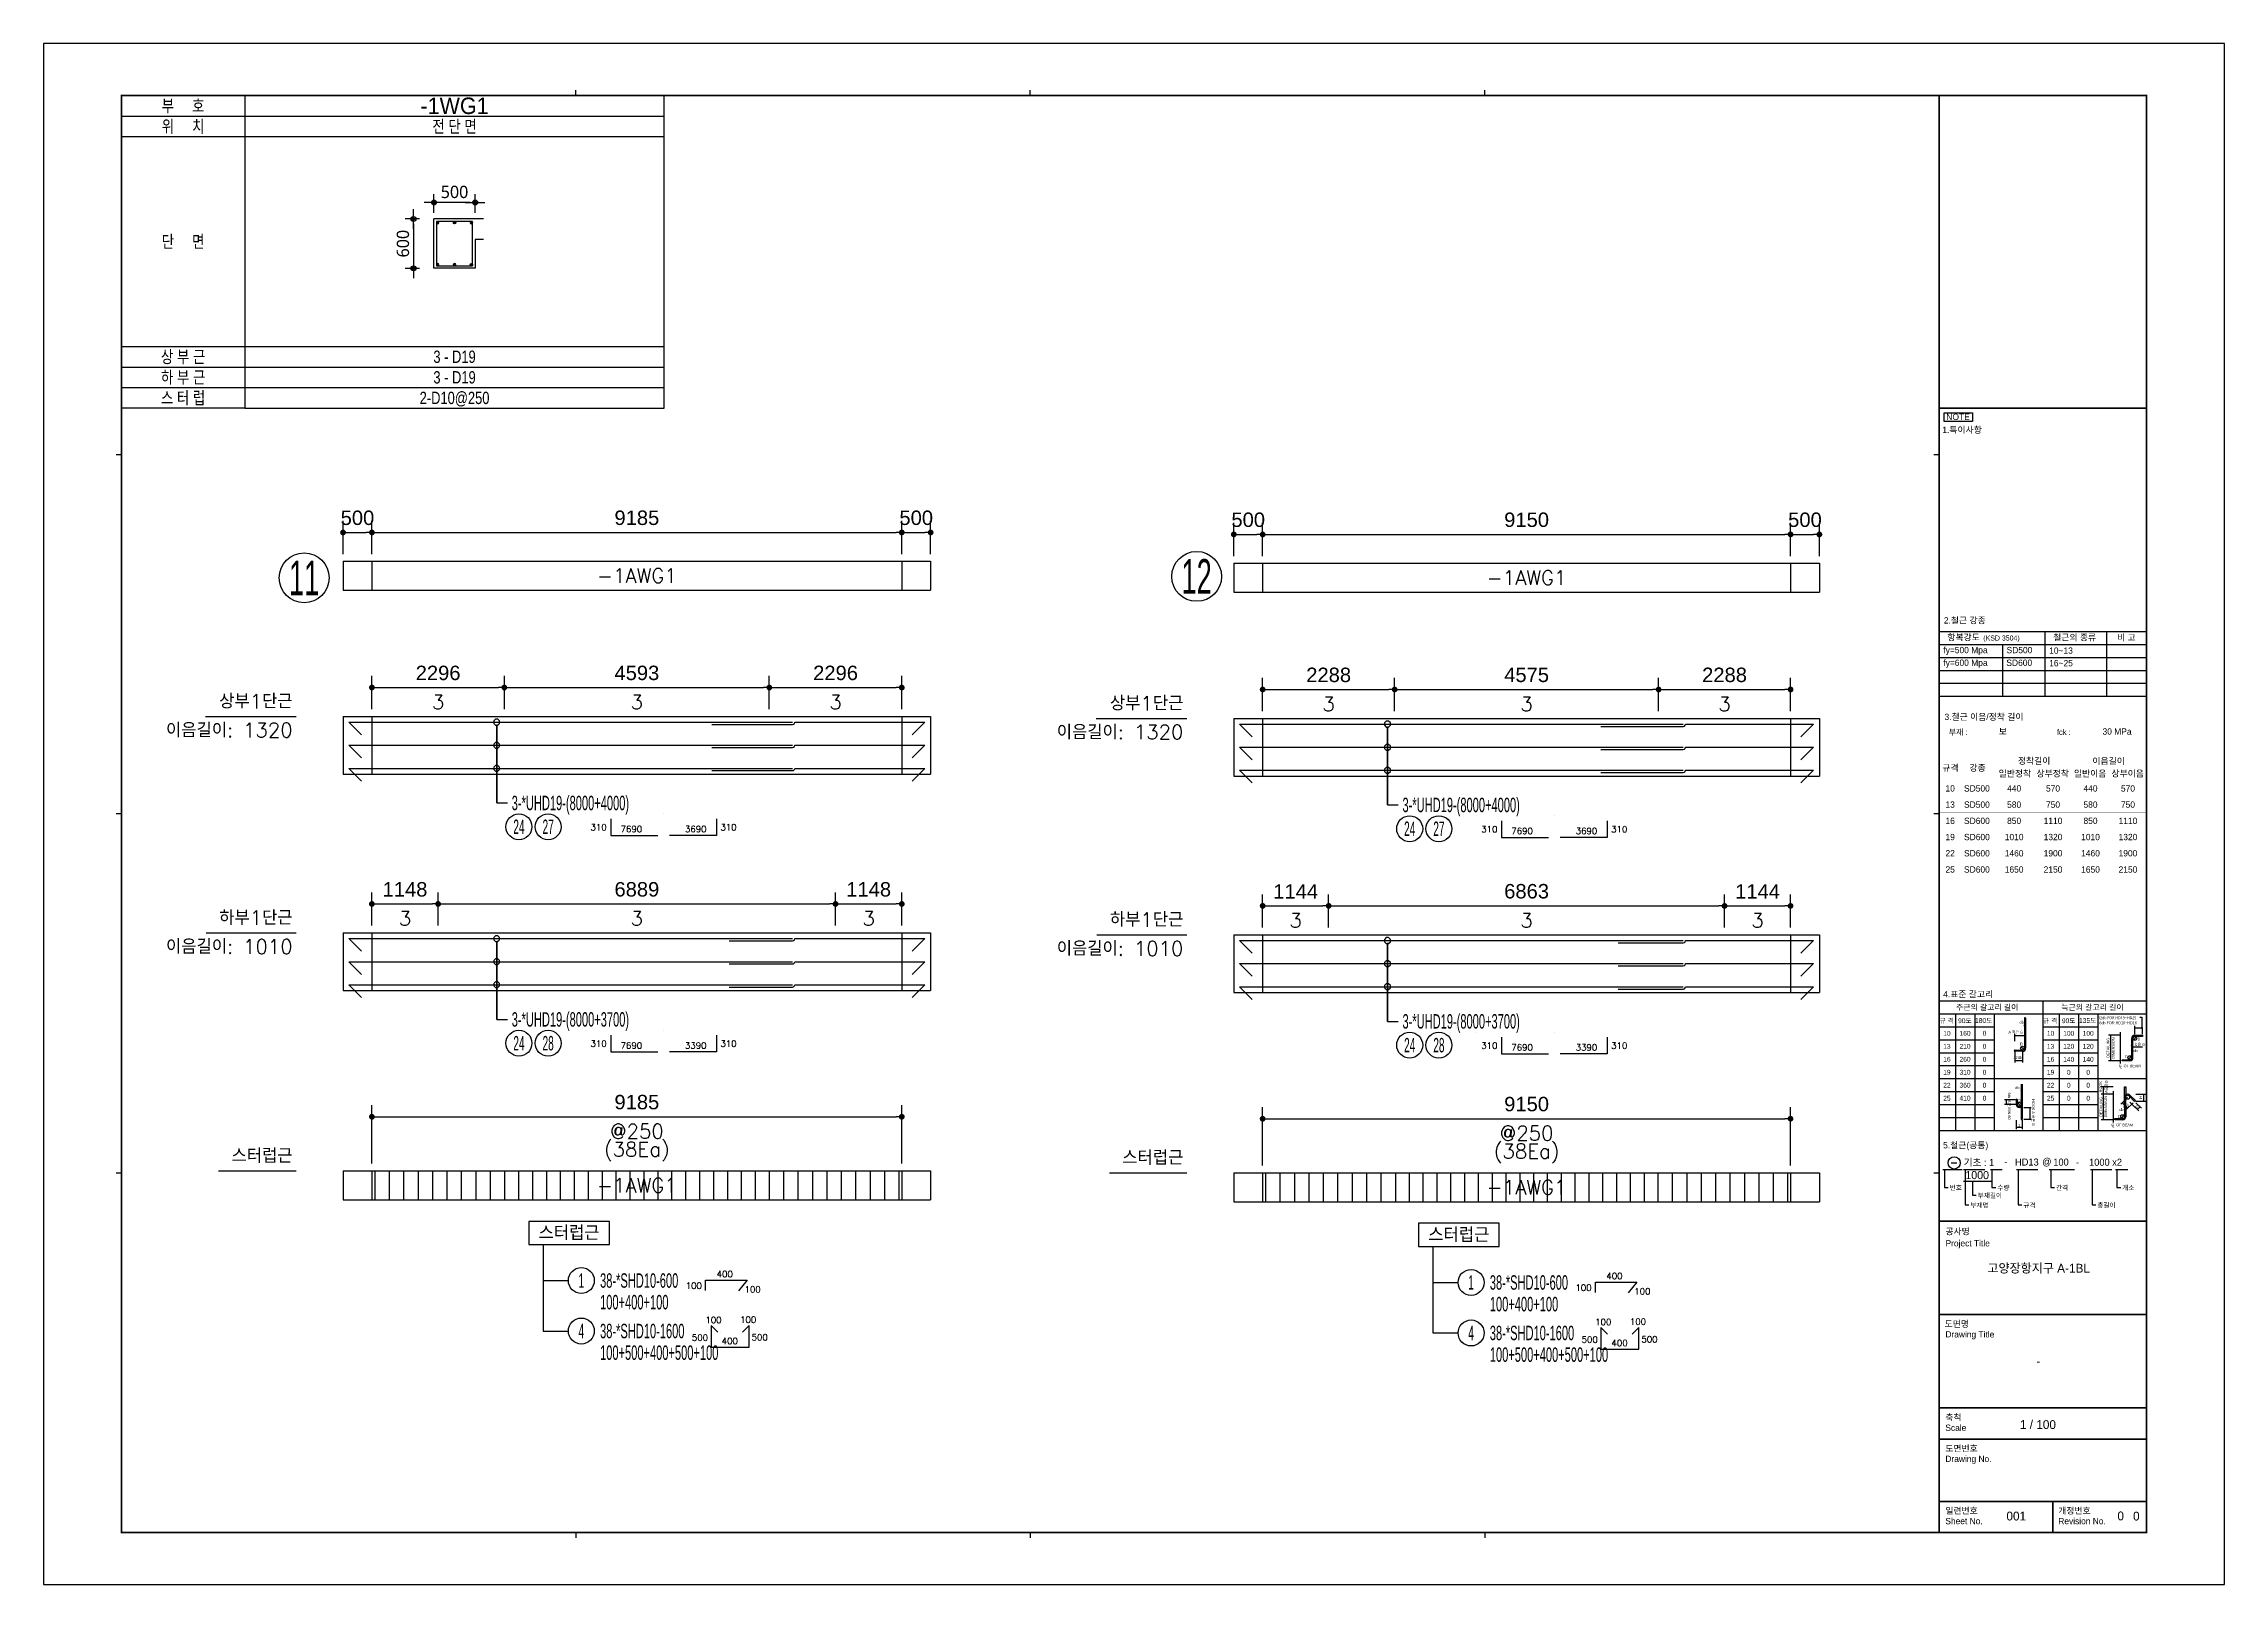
# Model space of a CAD drawing. Header units: millimetres. Extents: x 350420 to 672135, y -312840 to -44390.
# Drawn here: x 466805 to 504605, y -162084 to -135386 of the extents above; entities that cross this region are included whole.
import ezdxf
from ezdxf.enums import TextEntityAlignment as Align

# ---------------------------------------------------------------- set-up
doc = ezdxf.new("R2010")
doc.units = ezdxf.units.MM
doc.header["$LTSCALE"] = 65
doc.layers.get('Defpoints').update_dxf_attribs({"color": 145})
for name, color, linetype in [('00', 7, 'Continuous'), ('AMAC-NO', 5, 'Continuous'), ('BAR', 2, 'Continuous'), ('BAR1', 3, 'Continuous'), ('BARR', 1, 'Continuous'), ('DIM', 7, 'Continuous'), ('LINE', 7, 'Continuous'), ('NAME-B', 6, 'Continuous'), ('RP_DIM', 7, 'Continuous'), ('RP_TAG', 7, 'Continuous'), ('XDIM', 7, 'Continuous'), ('XREBAR', 1, 'Continuous'), ('XSTRUCT', 2, 'Continuous'), ('XTAG', 7, 'Continuous'), ('보', 4, 'Continuous')]:
    doc.layers.add(name, color=color, linetype=linetype)
doc.layers.add('TEXT', color=3, linetype='Continuous', lineweight=9)
doc.styles.add('ARIAL', font='malgun.ttf')
doc.styles.add('HYULL', font='Dotum.ttf')
doc.styles.add('RPWK1', font='arial.ttf', dxfattribs={"bigfont": 'whgtxt.shx'})
doc.styles.add('RPWK2', font='romans.shx', dxfattribs={"bigfont": 'whgtxt.shx'})
doc.styles.get("Standard").update_dxf_attribs({"font": 'arial.ttf'})
doc.styles.add('XRebar', font='Romans.shx', dxfattribs={"bigfont": 'whgtxt.shx'})
doc.styles.add('XRebarSheet', font='Hmkmrhd_0.ttf')
doc.styles.add('돋음', font='Dotum.ttf')
doc.styles.add('맑은고딕', font='malgun.ttf')
doc.dimstyles.new('DIM_30', dxfattribs={"dimscale": 30, "dimtxt": 3, "dimasz": 1.2, "dimexe": 2, "dimexo": 1.5, "dimgap": 1, "dimtad": 1, "dimdec": 0, "dimdsep": 46, "dimtxsty": '맑은고딕', "dimblk1": 'DIMDOT', "dimblk2": 'DIMDOT', "dimsah": 1, "dimcen": 1, "dimdle": 2, "dimclrd": 7, "dimclre": 7, "dimclrt": 3, "dimadec": 0, "dimazin": 0, "dimtfac": 1, "dimtdec": 0, "dimtix": 1, "dimtmove": 2, "dimatfit": 3, "dimldrblk": 'DIMDOT', "dimfxl": 0, "dimtolj": 1, "dimarcsym": 0})
doc.dimstyles.new('NDIM', dxfattribs={"dimtxt": 3, "dimasz": 1.5, "dimexe": 2, "dimexo": 2, "dimgap": 1, "dimtad": 1, "dimdec": 0, "dimdsep": 46, "dimlunit": 6, "dimtxsty": 'ARIAL', "dimblk": 'DOT', "dimcen": 1, "dimclrd": 256, "dimclre": 7, "dimclrt": 3, "dimadec": 0, "dimazin": 0, "dimtfac": 1, "dimtdec": 0, "dimtix": 1, "dimtmove": 2, "dimatfit": 3, "dimldrblk": 'DOT', "dimfxl": 0, "dimtvp": 1, "dimtolj": 1, "dimlwd": -1, "dimlwe": -1, "dimarcsym": 0})
doc.dimstyles.new('XRebarm', dxfattribs={"dimscale": 100, "dimtxt": 2.5, "dimasz": 1, "dimexe": 2, "dimexo": 0, "dimgap": 1.25, "dimtad": 1, "dimdec": 0, "dimzin": 0, "dimdsep": 46, "dimtxsty": 'Standard', "dimblk": 'DOT', "dimcen": 0.09, "dimclrd": 7, "dimclre": 7, "dimclrt": 3, "dimadec": 0, "dimazin": 0, "dimtfac": 1, "dimtdec": 4, "dimtofl": 0, "dimtmove": 0, "dimatfit": 3, "dimfxl": 0, "dimtolj": 1, "dimtzin": 0, "dimarcsym": 0})

msp = doc.modelspace()

# ---------------------------------------------------------------- texts
at = {"layer": 'AMAC-NO', "color": 1, "style": '돋음', "width": 0.6}
for s, p in [('11', (471321, -144644.4)), ('12', (486790.8, -144618.2))]:
    msp.add_text(s, height=600, dxfattribs=at).set_placement(p, align=Align.MIDDLE_CENTER)
at = {"layer": 'RP_TAG', "color": 2, "linetype": 'Continuous', "ltscale": 100, "style": 'RPWK2'}
for p in [(476564.7, -149051.9), (492004.5, -149085.6), (476564.7, -152801.9), (492004.5, -152835.6)]:
    msp.add_text('310', height=108.89, dxfattribs=at).set_placement(p, align=Align.BOTTOM_RIGHT)
for p in [(478536.4, -149051.9), (493976.2, -149085.6), (478536.4, -152801.9), (493976.2, -152835.6)]:
    msp.add_text('310', height=108.89, rotation=359.99998, dxfattribs=at).set_placement(p, align=Align.BOTTOM_LEFT)
for s, p in [('7690', (476992.7, -149084.1)), ('7690', (492432.5, -149117.9)), ('7690', (476992.7, -152834.1)), ('7690', (492432.5, -152867.9)), ('400', (478611.2, -156794.6)), ('400', (494033.4, -156828.3)), ('100', (478416.2, -157590.7)), ('100', (479018, -157586.5)), ('100', (493838.5, -157624.5)), ('100', (494440.3, -157620.3)), ('400', (478699.2, -157954.7)), ('400', (494121.5, -157988.5))]:
    msp.add_text(s, height=108.89, dxfattribs=at).set_placement(p, align=Align.BOTTOM_CENTER)
for s, p in [('3690', (478108.4, -149084.1)), ('3690', (493548.2, -149117.9)), ('3390', (478108.4, -152834.1)), ('3390', (493548.2, -152867.9))]:
    msp.add_text(s, height=108.89, rotation=359.99998, dxfattribs=at).set_placement(p, align=Align.BOTTOM_CENTER)
for s, p in [('100', (478214.9, -156910.3)), ('100', (493637.1, -156944.1)), ('500', (478321.7, -157809.2)), ('500', (493744, -157843))]:
    msp.add_text(s, height=108.89, dxfattribs=at).set_placement(p, align=Align.MIDDLE_RIGHT)
for p in [(478954.7, -156919.3), (494376.9, -156953.1)]:
    msp.add_text('100', height=108.89, dxfattribs=at).set_placement(p, align=Align.TOP_LEFT)
for p in [(479077.2, -157804.2), (494499.5, -157837.9)]:
    msp.add_text('500', height=108.89, dxfattribs=at).set_placement(p, align=Align.MIDDLE_LEFT)
at = {"layer": 'XDIM', "color": 7, "linetype": 'Continuous', "ltscale": 7.6496e-308, "style": 'XRebar'}
for s, p in [('상부1단근', (471120.2, -146981.9)), ('상부1단근', (486560, -147015.7)), ('이음길이: 1320', (471120.2, -147481.9)), ('이음길이: 1320', (486560, -147515.7)), ('하부1단근', (471120.2, -150731.9)), ('하부1단근', (486560, -150765.7)), ('이음길이: 1010', (471120.2, -151231.9)), ('이음길이: 1010', (486560, -151265.7)), ('스터럽근', (471120.2, -154856.9)), ('스터럽근', (486560, -154890.7))]:
    msp.add_text(s, height=250, dxfattribs=at).set_placement(p, align=Align.BOTTOM_RIGHT)
for s, p in [('3', (473643.4, -146669.4)), ('3', (477087.7, -146669.4)), ('3', (480532.1, -146669.4)), ('3', (489078.8, -146703.2)), ('3', (492510, -146703.2)), ('3', (495941.3, -146703.2)), ('3', (473069.3, -150419.4)), ('3', (477087.7, -150419.4)), ('3', (481106.2, -150419.4)), ('3', (488506.9, -150453.2)), ('3', (492510, -150453.2)), ('3', (496513.1, -150453.2)), ('@250', (477087.7, -154106.9)), ('@250', (492510, -154140.7)), ('(38Ea)', (477087.7, -154419.4)), ('(38Ea)', (492510, -154453.2))]:
    msp.add_text(s, height=250, dxfattribs=at).set_placement(p, align=Align.TOP_CENTER)
at = {"layer": 'XDIM', "color": 3, "linetype": 'Continuous', "ltscale": 7.6496e-308, "style": 'XRebar'}
for p in [(475912.7, -155994.4), (491335, -156028.2)]:
    msp.add_text('스터럽근', height=250, dxfattribs=at).set_placement(p, align=Align.MIDDLE_CENTER)
at = {"layer": 'XSTRUCT', "color": 2, "linetype": 'Continuous', "ltscale": 7.6496e-308, "style": 'XRebar'}
for p in [(477087.7, -144606.9), (492510, -144640.7), (477087.7, -155169.4), (492510, -155203.2)]:
    msp.add_text('-1AWG1', height=250, dxfattribs=at).set_placement(p, align=Align.MIDDLE_CENTER)

# ---------------------------------------------------------------- blocks, each defined once
blk = doc.blocks.new('_Dot')
at = {"color": 0, "linetype": 'ByBlock', "lineweight": -2}
blk.add_line((-0.5, 0), (-1, 0), dxfattribs=at)
at = {"color": 0, "linetype": 'ByBlock', "const_width": 0.5}
blk.add_lwpolyline([(-0.25, 0, 1), (0.25, 0, 1)], format="xyb", close=True, dxfattribs=at)
blk = doc.blocks.new('*D1485')
at = {"layer": 'Defpoints', "color": 0, "linetype": 'Continuous', "ltscale": 7.6496e-308, "transparency": 16777216}
for p in [(472495, -143857), (471995, -144232), (472495, -144232)]:
    blk.add_point(p, dxfattribs=at)
at = {"layer": 'XDIM', "color": 7, "linetype": 'Continuous', "lineweight": -2, "ltscale": 7.6496e-308, "transparency": 16777216}
for p, q in [((471995, -144232), (471995, -143657)), ((472095, -143857), (472395, -143857)), ((472495, -144232), (472495, -143657))]:
    blk.add_line(p, q, dxfattribs=at)
at = {"layer": 'XDIM', "color": 7, "linetype": 'Continuous', "lineweight": -2, "ltscale": 7.6496e-308, "transparency": 16777216, "xscale": 100, "yscale": 100, "zscale": 100, "rotation": 180}
blk.add_blockref('_Dot', (471995, -143857), dxfattribs=at)
at = {"layer": 'XDIM', "color": 7, "linetype": 'Continuous', "lineweight": -2, "ltscale": 7.6496e-308, "transparency": 16777216, "xscale": 100, "yscale": 100, "zscale": 100}
blk.add_blockref('_Dot', (472495, -143857), dxfattribs=at)
at = {"layer": 'XDIM', "color": 3, "linetype": 'Continuous', "ltscale": 7.6496e-308, "transparency": 16777216, "insert": (472245, -143604), "char_height": 250, "attachment_point": 5}
blk.add_mtext('\\A1;500', dxfattribs=at)
blk = doc.blocks.new('*D1486')
at = {"layer": 'Defpoints', "color": 0, "linetype": 'Continuous', "ltscale": 7.6496e-308, "transparency": 16777216}
for p in [(481680, -143857), (472495, -144232), (481680, -144232)]:
    blk.add_point(p, dxfattribs=at)
at = {"layer": 'XDIM', "color": 7, "linetype": 'Continuous', "lineweight": -2, "ltscale": 7.6496e-308, "transparency": 16777216}
for p, q in [((472495, -144232), (472495, -143657)), ((472595, -143857), (481580, -143857)), ((481680, -144232), (481680, -143657))]:
    blk.add_line(p, q, dxfattribs=at)
at = {"layer": 'XDIM', "color": 7, "linetype": 'Continuous', "lineweight": -2, "ltscale": 7.6496e-308, "transparency": 16777216, "xscale": 100, "yscale": 100, "zscale": 100, "rotation": 180}
blk.add_blockref('_Dot', (472495, -143857), dxfattribs=at)
at = {"layer": 'XDIM', "color": 7, "linetype": 'Continuous', "lineweight": -2, "ltscale": 7.6496e-308, "transparency": 16777216, "xscale": 100, "yscale": 100, "zscale": 100}
blk.add_blockref('_Dot', (481680, -143857), dxfattribs=at)
at = {"layer": 'XDIM', "color": 3, "linetype": 'Continuous', "ltscale": 7.6496e-308, "transparency": 16777216, "insert": (477088, -143604), "char_height": 250, "attachment_point": 5}
blk.add_mtext('\\A1;9185', dxfattribs=at)
blk = doc.blocks.new('*D1487')
at = {"layer": 'Defpoints', "color": 0, "linetype": 'Continuous', "ltscale": 7.6496e-308, "transparency": 16777216}
for p in [(482180, -143857), (481680, -144232), (482180, -144232)]:
    blk.add_point(p, dxfattribs=at)
at = {"layer": 'XDIM', "color": 7, "linetype": 'Continuous', "lineweight": -2, "ltscale": 7.6496e-308, "transparency": 16777216}
for p, q in [((481680, -144232), (481680, -143657)), ((481780, -143857), (482080, -143857)), ((482180, -144232), (482180, -143657))]:
    blk.add_line(p, q, dxfattribs=at)
at = {"layer": 'XDIM', "color": 7, "linetype": 'Continuous', "lineweight": -2, "ltscale": 7.6496e-308, "transparency": 16777216, "xscale": 100, "yscale": 100, "zscale": 100, "rotation": 180}
blk.add_blockref('_Dot', (481680, -143857), dxfattribs=at)
at = {"layer": 'XDIM', "color": 7, "linetype": 'Continuous', "lineweight": -2, "ltscale": 7.6496e-308, "transparency": 16777216, "xscale": 100, "yscale": 100, "zscale": 100}
blk.add_blockref('_Dot', (482180, -143857), dxfattribs=at)
at = {"layer": 'XDIM', "color": 3, "linetype": 'Continuous', "ltscale": 7.6496e-308, "transparency": 16777216, "insert": (481930, -143604), "char_height": 250, "attachment_point": 5}
blk.add_mtext('\\A1;500', dxfattribs=at)
blk = doc.blocks.new('*D1488')
at = {"layer": 'Defpoints', "color": 0, "linetype": 'Continuous', "ltscale": 7.6496e-308, "transparency": 16777216}
for p in [(474791, -146544), (472495, -146919), (474791, -146919)]:
    blk.add_point(p, dxfattribs=at)
at = {"layer": 'XDIM', "color": 7, "linetype": 'Continuous', "lineweight": -2, "ltscale": 7.6496e-308, "transparency": 16777216}
for p, q in [((472495, -146919), (472495, -146344)), ((472595, -146544), (474691, -146544)), ((474791, -146919), (474791, -146344))]:
    blk.add_line(p, q, dxfattribs=at)
at = {"layer": 'XDIM', "color": 7, "linetype": 'Continuous', "lineweight": -2, "ltscale": 7.6496e-308, "transparency": 16777216, "xscale": 100, "yscale": 100, "zscale": 100, "rotation": 180}
blk.add_blockref('_Dot', (472495, -146544), dxfattribs=at)
at = {"layer": 'XDIM', "color": 7, "linetype": 'Continuous', "lineweight": -2, "ltscale": 7.6496e-308, "transparency": 16777216, "xscale": 100, "yscale": 100, "zscale": 100}
blk.add_blockref('_Dot', (474791, -146544), dxfattribs=at)
at = {"layer": 'XDIM', "color": 3, "linetype": 'Continuous', "ltscale": 7.6496e-308, "transparency": 16777216, "insert": (473643, -146292), "char_height": 250, "attachment_point": 5}
blk.add_mtext('\\A1;2296', dxfattribs=at)
blk = doc.blocks.new('*D1489')
at = {"layer": 'Defpoints', "color": 0, "linetype": 'Continuous', "ltscale": 7.6496e-308, "transparency": 16777216}
for p in [(479384, -146544), (474791, -146919), (479384, -146919)]:
    blk.add_point(p, dxfattribs=at)
at = {"layer": 'XDIM', "color": 7, "linetype": 'Continuous', "lineweight": -2, "ltscale": 7.6496e-308, "transparency": 16777216}
for p, q in [((474791, -146919), (474791, -146344)), ((474891, -146544), (479284, -146544)), ((479384, -146919), (479384, -146344))]:
    blk.add_line(p, q, dxfattribs=at)
at = {"layer": 'XDIM', "color": 7, "linetype": 'Continuous', "lineweight": -2, "ltscale": 7.6496e-308, "transparency": 16777216, "xscale": 100, "yscale": 100, "zscale": 100, "rotation": 180}
blk.add_blockref('_Dot', (474791, -146544), dxfattribs=at)
at = {"layer": 'XDIM', "color": 7, "linetype": 'Continuous', "lineweight": -2, "ltscale": 7.6496e-308, "transparency": 16777216, "xscale": 100, "yscale": 100, "zscale": 100}
blk.add_blockref('_Dot', (479384, -146544), dxfattribs=at)
at = {"layer": 'XDIM', "color": 3, "linetype": 'Continuous', "ltscale": 7.6496e-308, "transparency": 16777216, "insert": (477088, -146292), "char_height": 250, "attachment_point": 5}
blk.add_mtext('\\A1;4593', dxfattribs=at)
blk = doc.blocks.new('*D1490')
at = {"layer": 'Defpoints', "color": 0, "linetype": 'Continuous', "ltscale": 7.6496e-308, "transparency": 16777216}
for p in [(481680, -146544), (479384, -146919), (481680, -146919)]:
    blk.add_point(p, dxfattribs=at)
at = {"layer": 'XDIM', "color": 7, "linetype": 'Continuous', "lineweight": -2, "ltscale": 7.6496e-308, "transparency": 16777216}
for p, q in [((479384, -146919), (479384, -146344)), ((479484, -146544), (481580, -146544)), ((481680, -146919), (481680, -146344))]:
    blk.add_line(p, q, dxfattribs=at)
at = {"layer": 'XDIM', "color": 7, "linetype": 'Continuous', "lineweight": -2, "ltscale": 7.6496e-308, "transparency": 16777216, "xscale": 100, "yscale": 100, "zscale": 100, "rotation": 180}
blk.add_blockref('_Dot', (479384, -146544), dxfattribs=at)
at = {"layer": 'XDIM', "color": 7, "linetype": 'Continuous', "lineweight": -2, "ltscale": 7.6496e-308, "transparency": 16777216, "xscale": 100, "yscale": 100, "zscale": 100}
blk.add_blockref('_Dot', (481680, -146544), dxfattribs=at)
at = {"layer": 'XDIM', "color": 3, "linetype": 'Continuous', "ltscale": 7.6496e-308, "transparency": 16777216, "insert": (480532, -146292), "char_height": 250, "attachment_point": 5}
blk.add_mtext('\\A1;2296', dxfattribs=at)
blk = doc.blocks.new('*D1491')
at = {"layer": 'Defpoints', "color": 0, "linetype": 'Continuous', "ltscale": 7.6496e-308, "transparency": 16777216}
for p in [(473643, -150294), (472495, -150669), (473643, -150669)]:
    blk.add_point(p, dxfattribs=at)
at = {"layer": 'XDIM', "color": 7, "linetype": 'Continuous', "lineweight": -2, "ltscale": 7.6496e-308, "transparency": 16777216}
for p, q in [((472495, -150669), (472495, -150094)), ((472595, -150294), (473543, -150294)), ((473643, -150669), (473643, -150094))]:
    blk.add_line(p, q, dxfattribs=at)
at = {"layer": 'XDIM', "color": 7, "linetype": 'Continuous', "lineweight": -2, "ltscale": 7.6496e-308, "transparency": 16777216, "xscale": 100, "yscale": 100, "zscale": 100, "rotation": 180}
blk.add_blockref('_Dot', (472495, -150294), dxfattribs=at)
at = {"layer": 'XDIM', "color": 7, "linetype": 'Continuous', "lineweight": -2, "ltscale": 7.6496e-308, "transparency": 16777216, "xscale": 100, "yscale": 100, "zscale": 100}
blk.add_blockref('_Dot', (473643, -150294), dxfattribs=at)
at = {"layer": 'XDIM', "color": 3, "linetype": 'Continuous', "ltscale": 7.6496e-308, "transparency": 16777216, "insert": (473069, -150042), "char_height": 250, "attachment_point": 5}
blk.add_mtext('\\A1;1148', dxfattribs=at)
blk = doc.blocks.new('*D1492')
at = {"layer": 'Defpoints', "color": 0, "linetype": 'Continuous', "ltscale": 7.6496e-308, "transparency": 16777216}
for p in [(480532, -150294), (473643, -150669), (480532, -150669)]:
    blk.add_point(p, dxfattribs=at)
at = {"layer": 'XDIM', "color": 7, "linetype": 'Continuous', "lineweight": -2, "ltscale": 7.6496e-308, "transparency": 16777216}
for p, q in [((473643, -150669), (473643, -150094)), ((473743, -150294), (480432, -150294)), ((480532, -150669), (480532, -150094))]:
    blk.add_line(p, q, dxfattribs=at)
at = {"layer": 'XDIM', "color": 7, "linetype": 'Continuous', "lineweight": -2, "ltscale": 7.6496e-308, "transparency": 16777216, "xscale": 100, "yscale": 100, "zscale": 100, "rotation": 180}
blk.add_blockref('_Dot', (473643, -150294), dxfattribs=at)
at = {"layer": 'XDIM', "color": 7, "linetype": 'Continuous', "lineweight": -2, "ltscale": 7.6496e-308, "transparency": 16777216, "xscale": 100, "yscale": 100, "zscale": 100}
blk.add_blockref('_Dot', (480532, -150294), dxfattribs=at)
at = {"layer": 'XDIM', "color": 3, "linetype": 'Continuous', "ltscale": 7.6496e-308, "transparency": 16777216, "insert": (477088, -150042), "char_height": 250, "attachment_point": 5}
blk.add_mtext('\\A1;6889', dxfattribs=at)
blk = doc.blocks.new('*D1493')
at = {"layer": 'Defpoints', "color": 0, "linetype": 'Continuous', "ltscale": 7.6496e-308, "transparency": 16777216}
for p in [(481680, -150294), (480532, -150669), (481680, -150669)]:
    blk.add_point(p, dxfattribs=at)
at = {"layer": 'XDIM', "color": 7, "linetype": 'Continuous', "lineweight": -2, "ltscale": 7.6496e-308, "transparency": 16777216}
for p, q in [((480532, -150669), (480532, -150094)), ((480632, -150294), (481580, -150294)), ((481680, -150669), (481680, -150094))]:
    blk.add_line(p, q, dxfattribs=at)
at = {"layer": 'XDIM', "color": 7, "linetype": 'Continuous', "lineweight": -2, "ltscale": 7.6496e-308, "transparency": 16777216, "xscale": 100, "yscale": 100, "zscale": 100, "rotation": 180}
blk.add_blockref('_Dot', (480532, -150294), dxfattribs=at)
at = {"layer": 'XDIM', "color": 7, "linetype": 'Continuous', "lineweight": -2, "ltscale": 7.6496e-308, "transparency": 16777216, "xscale": 100, "yscale": 100, "zscale": 100}
blk.add_blockref('_Dot', (481680, -150294), dxfattribs=at)
at = {"layer": 'XDIM', "color": 3, "linetype": 'Continuous', "ltscale": 7.6496e-308, "transparency": 16777216, "insert": (481106, -150042), "char_height": 250, "attachment_point": 5}
blk.add_mtext('\\A1;1148', dxfattribs=at)
blk = doc.blocks.new('*D1494')
at = {"layer": 'Defpoints', "color": 0, "linetype": 'Continuous', "ltscale": 7.6496e-308, "transparency": 16777216}
for p in [(481680, -153982), (472495, -154794), (481680, -154794)]:
    blk.add_point(p, dxfattribs=at)
at = {"layer": 'XDIM', "color": 7, "linetype": 'Continuous', "lineweight": -2, "ltscale": 7.6496e-308, "transparency": 16777216}
for p, q in [((472495, -154794), (472495, -153782)), ((481680, -154794), (481680, -153782)), ((472595, -153982), (481580, -153982))]:
    blk.add_line(p, q, dxfattribs=at)
at = {"layer": 'XDIM', "color": 7, "linetype": 'Continuous', "lineweight": -2, "ltscale": 7.6496e-308, "transparency": 16777216, "xscale": 100, "yscale": 100, "zscale": 100, "rotation": 180}
blk.add_blockref('_Dot', (472495, -153982), dxfattribs=at)
at = {"layer": 'XDIM', "color": 7, "linetype": 'Continuous', "lineweight": -2, "ltscale": 7.6496e-308, "transparency": 16777216, "xscale": 100, "yscale": 100, "zscale": 100}
blk.add_blockref('_Dot', (481680, -153982), dxfattribs=at)
at = {"layer": 'XDIM', "color": 3, "linetype": 'Continuous', "ltscale": 7.6496e-308, "transparency": 16777216, "insert": (477088, -153729), "char_height": 250, "attachment_point": 5}
blk.add_mtext('\\A1;9185', dxfattribs=at)
blk = doc.blocks.new('BAR')
at = {"layer": 'BARR'}
h = blk.add_hatch(color=256, dxfattribs=at)
edge = h.paths.add_edge_path()
edge.add_arc((0, 0), 15, 0, 360)
blk.add_circle((0, 0), 15, dxfattribs=at)
blk = doc.blocks.new('DIMDOT')
at = {"layer": 'DIM', "linetype": 'Continuous'}
blk.add_line((-2, 0), (2, 0), dxfattribs=at)
for radius in [0.5, 0.25]:
    blk.add_circle((0, 0), radius, dxfattribs=at)
blk = doc.blocks.new('*D347')
at = {"layer": 'Defpoints', "color": 0, "transparency": 16777216}
for p in [(104330, -17199), (104330, -17399), (104830, -17399)]:
    blk.add_point(p, dxfattribs=at)
at = {"layer": 'DIM', "color": 7, "lineweight": -2, "transparency": 16777216}
for p, q in [((104330, -17324), (104330, -17099)), ((104770, -17199), (104390, -17199)), ((104830, -17324), (104830, -17099))]:
    blk.add_line(p, q, dxfattribs=at)
at = {"layer": 'DIM', "color": 7, "lineweight": -2, "transparency": 16777216, "xscale": 60, "yscale": 60, "zscale": 60, "rotation": 180}
blk.add_blockref('DIMDOT', (104330, -17199), dxfattribs=at)
at = {"layer": 'DIM', "color": 7, "lineweight": -2, "transparency": 16777216, "xscale": 60, "yscale": 60, "zscale": 60}
blk.add_blockref('DIMDOT', (104830, -17199), dxfattribs=at)
at = {"layer": 'DIM', "color": 3, "transparency": 16777216, "insert": (104580, -17071), "char_height": 150, "attachment_point": 5, "style": '맑은고딕'}
blk.add_mtext('\\A1;500', dxfattribs=at)
blk = doc.blocks.new('*D348')
at = {"layer": 'Defpoints', "color": 0, "transparency": 16777216}
for p in [(104230, -17399), (104080, -17999), (104230, -17999)]:
    blk.add_point(p, dxfattribs=at)
at = {"layer": 'DIM', "color": 7, "lineweight": -2, "transparency": 16777216}
for p, q in [((104155, -17399), (103980, -17399)), ((104080, -17459), (104080, -17939)), ((104155, -17999), (103980, -17999))]:
    blk.add_line(p, q, dxfattribs=at)
at = {"layer": 'DIM', "color": 7, "lineweight": -2, "transparency": 16777216, "xscale": 60, "yscale": 60, "zscale": 60}
for p, rotation in [((104080, -17399), 90), ((104080, -17999), 270)]:
    blk.add_blockref('DIMDOT', p, dxfattribs=dict(at, rotation=rotation))
at = {"layer": 'DIM', "color": 3, "transparency": 16777216, "insert": (103953, -17699), "char_height": 150, "attachment_point": 5, "rotation": 90, "style": '맑은고딕'}
blk.add_mtext('\\A1;600', dxfattribs=at)
blk = doc.blocks.new('*D7')
at = {"color": 7, "transparency": 16777216}
for p, q in [((80432, 20451), (80432, 20463)), ((80477, 20451), (80477, 20463))]:
    blk.add_line(p, q, dxfattribs=at)
at = {"transparency": 16777216}
blk.add_line((80433, 20461), (80475, 20461), dxfattribs=at)
at = {"layer": 'Defpoints', "color": 0, "transparency": 16777216}
for p in [(80432, 20449), (80477, 20461), (80477, 20449)]:
    blk.add_point(p, dxfattribs=at)
at = {"transparency": 16777216, "xscale": 1.5, "yscale": 1.5, "zscale": 1.5, "rotation": 180}
blk.add_blockref('_Dot', (80432, 20461), dxfattribs=at)
at = {"transparency": 16777216, "xscale": 1.5, "yscale": 1.5, "zscale": 1.5}
blk.add_blockref('_Dot', (80477, 20461), dxfattribs=at)
blk = doc.blocks.new('*D8')
at = {"color": 7, "transparency": 16777216}
for p, q in [((76172, 19024), (76172, 19045)), ((76217, 19024), (76217, 19045))]:
    blk.add_line(p, q, dxfattribs=at)
at = {"transparency": 16777216}
blk.add_line((76215, 19043), (76174, 19043), dxfattribs=at)
at = {"layer": 'Defpoints', "color": 0, "transparency": 16777216}
for p in [(76172, 19043), (76172, 19022), (76217, 19022)]:
    blk.add_point(p, dxfattribs=at)
at = {"transparency": 16777216, "xscale": 1.5, "yscale": 1.5, "zscale": 1.5, "rotation": 180}
blk.add_blockref('_Dot', (76172, 19043), dxfattribs=at)
at = {"transparency": 16777216, "xscale": 1.5, "yscale": 1.5, "zscale": 1.5}
blk.add_blockref('_Dot', (76217, 19043), dxfattribs=at)
blk = doc.blocks.new('*D9')
at = {"transparency": 16777216}
blk.add_line((80158, 18181), (80199, 18181), dxfattribs=at)
at = {"layer": 'Defpoints', "color": 0, "transparency": 16777216}
for p in [(80156, 18181), (80201, 18181), (80201, 18181)]:
    blk.add_point(p, dxfattribs=at)
at = {"transparency": 16777216, "xscale": 1.5, "yscale": 1.5, "zscale": 1.5, "rotation": 180}
blk.add_blockref('_Dot', (80156, 18181), dxfattribs=at)
at = {"transparency": 16777216, "xscale": 1.5, "yscale": 1.5, "zscale": 1.5}
blk.add_blockref('_Dot', (80201, 18181), dxfattribs=at)
blk = doc.blocks.new('A$C229967B0')
at = {"layer": 'LINE'}
for p, q in [((-750, 0), (750, 0)), ((-750, -3800), (-750, 0)), ((750, 0), (750, -3800)), ((-750, -500), (750, -500)), ((-750, -3050), (750, -3050)), ((750, -3800), (-750, -3800))]:
    blk.add_line(p, q, dxfattribs=at)
at = {"layer": 'LINE', "color": 4}
for p, q in [((-750, -250), (750, -250)), ((-750, -3300), (750, -3300)), ((-750, -3550), (750, -3550))]:
    blk.add_line(p, q, dxfattribs=at)
at = {"layer": 'TEXT', "style": '돋음', "width": 0.8}
for s, p in [('부     호', (0, -125)), ('위     치', (0, -375)), ('단     면', (0, -1775)), ('상 부 근', (0, -3175)), ('하 부 근', (0, -3425)), ('스 터 럽', (0, -3675))]:
    blk.add_text(s, height=150, dxfattribs=at).set_placement(p, align=Align.MIDDLE_CENTER)
blk = doc.blocks.new('*D1497')
at = {"layer": 'Defpoints', "color": 0, "linetype": 'Continuous', "ltscale": 7.6496e-308, "transparency": 16777216}
for p in [(487935, -143891), (487435, -144266), (487935, -144266)]:
    blk.add_point(p, dxfattribs=at)
at = {"layer": 'XDIM', "color": 7, "linetype": 'Continuous', "lineweight": -2, "ltscale": 7.6496e-308, "transparency": 16777216}
for p, q in [((487435, -144266), (487435, -143691)), ((487535, -143891), (487835, -143891)), ((487935, -144266), (487935, -143691))]:
    blk.add_line(p, q, dxfattribs=at)
at = {"layer": 'XDIM', "color": 7, "linetype": 'Continuous', "lineweight": -2, "ltscale": 7.6496e-308, "transparency": 16777216, "xscale": 100, "yscale": 100, "zscale": 100, "rotation": 180}
blk.add_blockref('_Dot', (487435, -143891), dxfattribs=at)
at = {"layer": 'XDIM', "color": 7, "linetype": 'Continuous', "lineweight": -2, "ltscale": 7.6496e-308, "transparency": 16777216, "xscale": 100, "yscale": 100, "zscale": 100}
blk.add_blockref('_Dot', (487935, -143891), dxfattribs=at)
at = {"layer": 'XDIM', "color": 3, "linetype": 'Continuous', "ltscale": 7.6496e-308, "transparency": 16777216, "insert": (487685, -143638), "char_height": 250, "attachment_point": 5}
blk.add_mtext('\\A1;500', dxfattribs=at)
blk = doc.blocks.new('*D1498')
at = {"layer": 'Defpoints', "color": 0, "linetype": 'Continuous', "ltscale": 7.6496e-308, "transparency": 16777216}
for p in [(497085, -143891), (487935, -144266), (497085, -144266)]:
    blk.add_point(p, dxfattribs=at)
at = {"layer": 'XDIM', "color": 7, "linetype": 'Continuous', "lineweight": -2, "ltscale": 7.6496e-308, "transparency": 16777216}
for p, q in [((487935, -144266), (487935, -143691)), ((488035, -143891), (496985, -143891)), ((497085, -144266), (497085, -143691))]:
    blk.add_line(p, q, dxfattribs=at)
at = {"layer": 'XDIM', "color": 7, "linetype": 'Continuous', "lineweight": -2, "ltscale": 7.6496e-308, "transparency": 16777216, "xscale": 100, "yscale": 100, "zscale": 100, "rotation": 180}
blk.add_blockref('_Dot', (487935, -143891), dxfattribs=at)
at = {"layer": 'XDIM', "color": 7, "linetype": 'Continuous', "lineweight": -2, "ltscale": 7.6496e-308, "transparency": 16777216, "xscale": 100, "yscale": 100, "zscale": 100}
blk.add_blockref('_Dot', (497085, -143891), dxfattribs=at)
at = {"layer": 'XDIM', "color": 3, "linetype": 'Continuous', "ltscale": 7.6496e-308, "transparency": 16777216, "insert": (492510, -143638), "char_height": 250, "attachment_point": 5}
blk.add_mtext('\\A1;9150', dxfattribs=at)
blk = doc.blocks.new('*D1499')
at = {"layer": 'Defpoints', "color": 0, "linetype": 'Continuous', "ltscale": 7.6496e-308, "transparency": 16777216}
for p in [(497585, -143891), (497085, -144266), (497585, -144266)]:
    blk.add_point(p, dxfattribs=at)
at = {"layer": 'XDIM', "color": 7, "linetype": 'Continuous', "lineweight": -2, "ltscale": 7.6496e-308, "transparency": 16777216}
for p, q in [((497085, -144266), (497085, -143691)), ((497185, -143891), (497485, -143891)), ((497585, -144266), (497585, -143691))]:
    blk.add_line(p, q, dxfattribs=at)
at = {"layer": 'XDIM', "color": 7, "linetype": 'Continuous', "lineweight": -2, "ltscale": 7.6496e-308, "transparency": 16777216, "xscale": 100, "yscale": 100, "zscale": 100, "rotation": 180}
blk.add_blockref('_Dot', (497085, -143891), dxfattribs=at)
at = {"layer": 'XDIM', "color": 7, "linetype": 'Continuous', "lineweight": -2, "ltscale": 7.6496e-308, "transparency": 16777216, "xscale": 100, "yscale": 100, "zscale": 100}
blk.add_blockref('_Dot', (497585, -143891), dxfattribs=at)
at = {"layer": 'XDIM', "color": 3, "linetype": 'Continuous', "ltscale": 7.6496e-308, "transparency": 16777216, "insert": (497335, -143638), "char_height": 250, "attachment_point": 5}
blk.add_mtext('\\A1;500', dxfattribs=at)
blk = doc.blocks.new('*D1500')
at = {"layer": 'Defpoints', "color": 0, "linetype": 'Continuous', "ltscale": 7.6496e-308, "transparency": 16777216}
for p in [(490223, -146578), (487935, -146953), (490223, -146953)]:
    blk.add_point(p, dxfattribs=at)
at = {"layer": 'XDIM', "color": 7, "linetype": 'Continuous', "lineweight": -2, "ltscale": 7.6496e-308, "transparency": 16777216}
for p, q in [((487935, -146953), (487935, -146378)), ((488035, -146578), (490123, -146578)), ((490223, -146953), (490223, -146378))]:
    blk.add_line(p, q, dxfattribs=at)
at = {"layer": 'XDIM', "color": 7, "linetype": 'Continuous', "lineweight": -2, "ltscale": 7.6496e-308, "transparency": 16777216, "xscale": 100, "yscale": 100, "zscale": 100, "rotation": 180}
blk.add_blockref('_Dot', (487935, -146578), dxfattribs=at)
at = {"layer": 'XDIM', "color": 7, "linetype": 'Continuous', "lineweight": -2, "ltscale": 7.6496e-308, "transparency": 16777216, "xscale": 100, "yscale": 100, "zscale": 100}
blk.add_blockref('_Dot', (490223, -146578), dxfattribs=at)
at = {"layer": 'XDIM', "color": 3, "linetype": 'Continuous', "ltscale": 7.6496e-308, "transparency": 16777216, "insert": (489079, -146326), "char_height": 250, "attachment_point": 5}
blk.add_mtext('\\A1;2288', dxfattribs=at)
blk = doc.blocks.new('*D1501')
at = {"layer": 'Defpoints', "color": 0, "linetype": 'Continuous', "ltscale": 7.6496e-308, "transparency": 16777216}
for p in [(494798, -146578), (490223, -146953), (494798, -146953)]:
    blk.add_point(p, dxfattribs=at)
at = {"layer": 'XDIM', "color": 7, "linetype": 'Continuous', "lineweight": -2, "ltscale": 7.6496e-308, "transparency": 16777216}
for p, q in [((490223, -146953), (490223, -146378)), ((490323, -146578), (494698, -146578)), ((494798, -146953), (494798, -146378))]:
    blk.add_line(p, q, dxfattribs=at)
at = {"layer": 'XDIM', "color": 7, "linetype": 'Continuous', "lineweight": -2, "ltscale": 7.6496e-308, "transparency": 16777216, "xscale": 100, "yscale": 100, "zscale": 100, "rotation": 180}
blk.add_blockref('_Dot', (490223, -146578), dxfattribs=at)
at = {"layer": 'XDIM', "color": 7, "linetype": 'Continuous', "lineweight": -2, "ltscale": 7.6496e-308, "transparency": 16777216, "xscale": 100, "yscale": 100, "zscale": 100}
blk.add_blockref('_Dot', (494798, -146578), dxfattribs=at)
at = {"layer": 'XDIM', "color": 3, "linetype": 'Continuous', "ltscale": 7.6496e-308, "transparency": 16777216, "insert": (492510, -146326), "char_height": 250, "attachment_point": 5}
blk.add_mtext('\\A1;4575', dxfattribs=at)
blk = doc.blocks.new('*D1502')
at = {"layer": 'Defpoints', "color": 0, "linetype": 'Continuous', "ltscale": 7.6496e-308, "transparency": 16777216}
for p in [(497085, -146578), (494798, -146953), (497085, -146953)]:
    blk.add_point(p, dxfattribs=at)
at = {"layer": 'XDIM', "color": 7, "linetype": 'Continuous', "lineweight": -2, "ltscale": 7.6496e-308, "transparency": 16777216}
for p, q in [((494798, -146953), (494798, -146378)), ((494898, -146578), (496985, -146578)), ((497085, -146953), (497085, -146378))]:
    blk.add_line(p, q, dxfattribs=at)
at = {"layer": 'XDIM', "color": 7, "linetype": 'Continuous', "lineweight": -2, "ltscale": 7.6496e-308, "transparency": 16777216, "xscale": 100, "yscale": 100, "zscale": 100, "rotation": 180}
blk.add_blockref('_Dot', (494798, -146578), dxfattribs=at)
at = {"layer": 'XDIM', "color": 7, "linetype": 'Continuous', "lineweight": -2, "ltscale": 7.6496e-308, "transparency": 16777216, "xscale": 100, "yscale": 100, "zscale": 100}
blk.add_blockref('_Dot', (497085, -146578), dxfattribs=at)
at = {"layer": 'XDIM', "color": 3, "linetype": 'Continuous', "ltscale": 7.6496e-308, "transparency": 16777216, "insert": (495941, -146326), "char_height": 250, "attachment_point": 5}
blk.add_mtext('\\A1;2288', dxfattribs=at)
blk = doc.blocks.new('*D1503')
at = {"layer": 'Defpoints', "color": 0, "linetype": 'Continuous', "ltscale": 7.6496e-308, "transparency": 16777216}
for p in [(489079, -150328), (487935, -150703), (489079, -150703)]:
    blk.add_point(p, dxfattribs=at)
at = {"layer": 'XDIM', "color": 7, "linetype": 'Continuous', "lineweight": -2, "ltscale": 7.6496e-308, "transparency": 16777216}
for p, q in [((487935, -150703), (487935, -150128)), ((488035, -150328), (488979, -150328)), ((489079, -150703), (489079, -150128))]:
    blk.add_line(p, q, dxfattribs=at)
at = {"layer": 'XDIM', "color": 7, "linetype": 'Continuous', "lineweight": -2, "ltscale": 7.6496e-308, "transparency": 16777216, "xscale": 100, "yscale": 100, "zscale": 100, "rotation": 180}
blk.add_blockref('_Dot', (487935, -150328), dxfattribs=at)
at = {"layer": 'XDIM', "color": 7, "linetype": 'Continuous', "lineweight": -2, "ltscale": 7.6496e-308, "transparency": 16777216, "xscale": 100, "yscale": 100, "zscale": 100}
blk.add_blockref('_Dot', (489079, -150328), dxfattribs=at)
at = {"layer": 'XDIM', "color": 3, "linetype": 'Continuous', "ltscale": 7.6496e-308, "transparency": 16777216, "insert": (488507, -150078), "char_height": 250, "attachment_point": 5}
blk.add_mtext('\\A1;1144', dxfattribs=at)
blk = doc.blocks.new('*D1504')
at = {"layer": 'Defpoints', "color": 0, "linetype": 'Continuous', "ltscale": 7.6496e-308, "transparency": 16777216}
for p in [(495941, -150328), (489079, -150703), (495941, -150703)]:
    blk.add_point(p, dxfattribs=at)
at = {"layer": 'XDIM', "color": 7, "linetype": 'Continuous', "lineweight": -2, "ltscale": 7.6496e-308, "transparency": 16777216}
for p, q in [((489079, -150703), (489079, -150128)), ((489179, -150328), (495841, -150328)), ((495941, -150703), (495941, -150128))]:
    blk.add_line(p, q, dxfattribs=at)
at = {"layer": 'XDIM', "color": 7, "linetype": 'Continuous', "lineweight": -2, "ltscale": 7.6496e-308, "transparency": 16777216, "xscale": 100, "yscale": 100, "zscale": 100, "rotation": 180}
blk.add_blockref('_Dot', (489079, -150328), dxfattribs=at)
at = {"layer": 'XDIM', "color": 7, "linetype": 'Continuous', "lineweight": -2, "ltscale": 7.6496e-308, "transparency": 16777216, "xscale": 100, "yscale": 100, "zscale": 100}
blk.add_blockref('_Dot', (495941, -150328), dxfattribs=at)
at = {"layer": 'XDIM', "color": 3, "linetype": 'Continuous', "ltscale": 7.6496e-308, "transparency": 16777216, "insert": (492510, -150075), "char_height": 250, "attachment_point": 5}
blk.add_mtext('\\A1;6863', dxfattribs=at)
blk = doc.blocks.new('*D1505')
at = {"layer": 'Defpoints', "color": 0, "linetype": 'Continuous', "ltscale": 7.6496e-308, "transparency": 16777216}
for p in [(497085, -150328), (495941, -150703), (497085, -150703)]:
    blk.add_point(p, dxfattribs=at)
at = {"layer": 'XDIM', "color": 7, "linetype": 'Continuous', "lineweight": -2, "ltscale": 7.6496e-308, "transparency": 16777216}
for p, q in [((495941, -150703), (495941, -150128)), ((496041, -150328), (496985, -150328)), ((497085, -150703), (497085, -150128))]:
    blk.add_line(p, q, dxfattribs=at)
at = {"layer": 'XDIM', "color": 7, "linetype": 'Continuous', "lineweight": -2, "ltscale": 7.6496e-308, "transparency": 16777216, "xscale": 100, "yscale": 100, "zscale": 100, "rotation": 180}
blk.add_blockref('_Dot', (495941, -150328), dxfattribs=at)
at = {"layer": 'XDIM', "color": 7, "linetype": 'Continuous', "lineweight": -2, "ltscale": 7.6496e-308, "transparency": 16777216, "xscale": 100, "yscale": 100, "zscale": 100}
blk.add_blockref('_Dot', (497085, -150328), dxfattribs=at)
at = {"layer": 'XDIM', "color": 3, "linetype": 'Continuous', "ltscale": 7.6496e-308, "transparency": 16777216, "insert": (496513, -150078), "char_height": 250, "attachment_point": 5}
blk.add_mtext('\\A1;1144', dxfattribs=at)
blk = doc.blocks.new('*D1506')
at = {"layer": 'Defpoints', "color": 0, "linetype": 'Continuous', "ltscale": 7.6496e-308, "transparency": 16777216}
for p in [(497085, -154016), (487935, -154828), (497085, -154828)]:
    blk.add_point(p, dxfattribs=at)
at = {"layer": 'XDIM', "color": 7, "linetype": 'Continuous', "lineweight": -2, "ltscale": 7.6496e-308, "transparency": 16777216}
for p, q in [((487935, -154828), (487935, -153816)), ((497085, -154828), (497085, -153816)), ((488035, -154016), (496985, -154016))]:
    blk.add_line(p, q, dxfattribs=at)
at = {"layer": 'XDIM', "color": 7, "linetype": 'Continuous', "lineweight": -2, "ltscale": 7.6496e-308, "transparency": 16777216, "xscale": 100, "yscale": 100, "zscale": 100, "rotation": 180}
blk.add_blockref('_Dot', (487935, -154016), dxfattribs=at)
at = {"layer": 'XDIM', "color": 7, "linetype": 'Continuous', "lineweight": -2, "ltscale": 7.6496e-308, "transparency": 16777216, "xscale": 100, "yscale": 100, "zscale": 100}
blk.add_blockref('_Dot', (497085, -154016), dxfattribs=at)
at = {"layer": 'XDIM', "color": 3, "linetype": 'Continuous', "ltscale": 7.6496e-308, "transparency": 16777216, "insert": (492510, -153763), "char_height": 250, "attachment_point": 5}
blk.add_mtext('\\A1;9150', dxfattribs=at)
blk = doc.blocks.new('*U1734', base_point=(475901.2405, -156819.4497))
at = {"layer": 'RP_TAG', "color": 0, "linetype": 'Continuous', "ltscale": 100}
blk.add_circle((476125.2405, -156819.4497), 225, dxfattribs=at)
at = {"layer": 'RP_TAG', "color": 0, "linetype": 'Continuous', "ltscale": 100, "style": 'RPWK1', "width": 0.5}
blk.add_text('1', height=250, dxfattribs=at).set_placement((476125.2405, -156819.4497), align=Align.MIDDLE_CENTER)
at = {"layer": 'RP_TAG', "color": 0, "linetype": 'Continuous', "ltscale": 100, "style": 'RPWK1', "width": 0.55}
for s, p in [('38-*SHD10-600', (476450.2405, -156819.4497)), ('100+400+100', (476450.2405, -157194.4497))]:
    blk.add_text(s, height=250, dxfattribs=at).set_placement(p, align=Align.MIDDLE_LEFT)
blk = doc.blocks.new('*U1735', base_point=(491323.5004, -156853.2164))
at = {"layer": 'RP_TAG', "color": 0, "linetype": 'Continuous', "ltscale": 100}
blk.add_circle((491547.5004, -156853.2164), 225, dxfattribs=at)
at = {"layer": 'RP_TAG', "color": 0, "linetype": 'Continuous', "ltscale": 100, "style": 'RPWK1', "width": 0.5}
blk.add_text('1', height=250, dxfattribs=at).set_placement((491547.5004, -156853.2164), align=Align.MIDDLE_CENTER)
at = {"layer": 'RP_TAG', "color": 0, "linetype": 'Continuous', "ltscale": 100, "style": 'RPWK1', "width": 0.55}
for s, p in [('38-*SHD10-600', (491872.5004, -156853.2164)), ('100+400+100', (491872.5004, -157228.2164))]:
    blk.add_text(s, height=250, dxfattribs=at).set_placement(p, align=Align.MIDDLE_LEFT)
blk = doc.blocks.new('*U1766', base_point=(475901.2405, -157694.4497))
at = {"layer": 'RP_TAG', "color": 0, "linetype": 'Continuous', "ltscale": 100}
blk.add_circle((476125.2405, -157694.4497), 225, dxfattribs=at)
at = {"layer": 'RP_TAG', "color": 0, "linetype": 'Continuous', "ltscale": 100, "style": 'RPWK1', "width": 0.5}
blk.add_text('4', height=250, dxfattribs=at).set_placement((476125.2405, -157694.4497), align=Align.MIDDLE_CENTER)
at = {"layer": 'RP_TAG', "color": 0, "linetype": 'Continuous', "ltscale": 100, "style": 'RPWK1', "width": 0.55}
for s, p in [('38-*SHD10-1600', (476450.2405, -157694.4497)), ('100+500+400+500+100', (476450.2405, -158069.4497))]:
    blk.add_text(s, height=250, dxfattribs=at).set_placement(p, align=Align.MIDDLE_LEFT)
blk = doc.blocks.new('*U1767', base_point=(491323.5004, -157728.2164))
at = {"layer": 'RP_TAG', "color": 0, "linetype": 'Continuous', "ltscale": 100}
blk.add_circle((491547.5004, -157728.2164), 225, dxfattribs=at)
at = {"layer": 'RP_TAG', "color": 0, "linetype": 'Continuous', "ltscale": 100, "style": 'RPWK1', "width": 0.5}
blk.add_text('4', height=250, dxfattribs=at).set_placement((491547.5004, -157728.2164), align=Align.MIDDLE_CENTER)
at = {"layer": 'RP_TAG', "color": 0, "linetype": 'Continuous', "ltscale": 100, "style": 'RPWK1', "width": 0.55}
for s, p in [('38-*SHD10-1600', (491872.5004, -157728.2164)), ('100+500+400+500+100', (491872.5004, -158103.2164))]:
    blk.add_text(s, height=250, dxfattribs=at).set_placement(p, align=Align.MIDDLE_LEFT)
blk = doc.blocks.new('*U1797', base_point=(474857.4905, -148544.4497))
at = {"layer": 'RP_TAG', "color": 0, "linetype": 'Continuous', "ltscale": 100}
for centre in [(475043.9905, -148956.9497), (475550.2405, -148956.9497)]:
    blk.add_circle(centre, 225, dxfattribs=at)
at = {"layer": 'RP_TAG', "color": 0, "linetype": 'Continuous', "ltscale": 100, "style": 'RPWK1', "width": 0.55}
blk.add_text('3-*UHD19-(8000+4000)', height=250, dxfattribs=at).set_placement((474918.9905, -148544.4497), align=Align.MIDDLE_LEFT)
at = {"layer": 'RP_TAG', "color": 0, "linetype": 'Continuous', "ltscale": 100, "style": 'RPWK1', "width": 0.5}
for s, p in [('24', (475043.9905, -148956.9497)), ('27', (475550.2405, -148956.9497))]:
    blk.add_text(s, height=250, dxfattribs=at).set_placement(p, align=Align.MIDDLE_CENTER)
blk = doc.blocks.new('*U1798', base_point=(474857.4905, -152294.4497))
at = {"layer": 'RP_TAG', "color": 0, "linetype": 'Continuous', "ltscale": 100}
for centre in [(475043.9905, -152706.9497), (475550.2405, -152706.9497)]:
    blk.add_circle(centre, 225, dxfattribs=at)
at = {"layer": 'RP_TAG', "color": 0, "linetype": 'Continuous', "ltscale": 100, "style": 'RPWK1', "width": 0.55}
blk.add_text('3-*UHD19-(8000+3700)', height=250, dxfattribs=at).set_placement((474918.9905, -152294.4497), align=Align.MIDDLE_LEFT)
at = {"layer": 'RP_TAG', "color": 0, "linetype": 'Continuous', "ltscale": 100, "style": 'RPWK1', "width": 0.5}
for s, p in [('24', (475043.9905, -152706.9497)), ('28', (475550.2405, -152706.9497))]:
    blk.add_text(s, height=250, dxfattribs=at).set_placement(p, align=Align.MIDDLE_CENTER)
blk = doc.blocks.new('*U1799', base_point=(490297.2504, -148578.2164))
at = {"layer": 'RP_TAG', "color": 0, "linetype": 'Continuous', "ltscale": 100}
for centre in [(490483.7504, -148990.7164), (490990.0004, -148990.7164)]:
    blk.add_circle(centre, 225, dxfattribs=at)
at = {"layer": 'RP_TAG', "color": 0, "linetype": 'Continuous', "ltscale": 100, "style": 'RPWK1', "width": 0.55}
blk.add_text('3-*UHD19-(8000+4000)', height=250, dxfattribs=at).set_placement((490358.7504, -148578.2164), align=Align.MIDDLE_LEFT)
at = {"layer": 'RP_TAG', "color": 0, "linetype": 'Continuous', "ltscale": 100, "style": 'RPWK1', "width": 0.5}
for s, p in [('24', (490483.7504, -148990.7164)), ('27', (490990.0004, -148990.7164))]:
    blk.add_text(s, height=250, dxfattribs=at).set_placement(p, align=Align.MIDDLE_CENTER)
blk = doc.blocks.new('*U1800', base_point=(490297.2504, -152328.2164))
at = {"layer": 'RP_TAG', "color": 0, "linetype": 'Continuous', "ltscale": 100}
for centre in [(490483.7504, -152740.7164), (490990.0004, -152740.7164)]:
    blk.add_circle(centre, 225, dxfattribs=at)
at = {"layer": 'RP_TAG', "color": 0, "linetype": 'Continuous', "ltscale": 100, "style": 'RPWK1', "width": 0.55}
blk.add_text('3-*UHD19-(8000+3700)', height=250, dxfattribs=at).set_placement((490358.7504, -152328.2164), align=Align.MIDDLE_LEFT)
at = {"layer": 'RP_TAG', "color": 0, "linetype": 'Continuous', "ltscale": 100, "style": 'RPWK1', "width": 0.5}
for s, p in [('24', (490483.7504, -152740.7164)), ('28', (490990.0004, -152740.7164))]:
    blk.add_text(s, height=250, dxfattribs=at).set_placement(p, align=Align.MIDDLE_CENTER)
blk = doc.blocks.new('-1WG1')
at = {"layer": 'BAR1'}
blk.add_lwpolyline([(2330, 1730), (2770, 1730), (2770, 2270), (2330, 2270)], close=True, dxfattribs=at)
at = {"layer": 'LINE', "color": 4}
for p, q in [((0, 3550), (5100, 3550)), ((0, 500), (5100, 500)), ((0, 250), (5100, 250))]:
    blk.add_line(p, q, dxfattribs=at)
at = {"layer": 'LINE'}
for p, q in [((0, 3300), (5100, 3300)), ((0, 750), (5100, 750))]:
    blk.add_line(p, q, dxfattribs=at)
blk.add_lwpolyline([(0, 3800), (0, 0), (5100, 0), (5100, 3800)], close=True, dxfattribs=at)
at = {"layer": '보'}
blk.add_line((2900, 2300), (2300, 2300), dxfattribs=at)
blk.add_lwpolyline([(2900, 2050), (2800, 2050), (2800, 1700), (2300, 1700), (2300, 2050), (2300, 2300)], dxfattribs=at)
at = {"layer": 'BAR', "xscale": -1, "rotation": 180}
for p in [(2344.5, 2255.5), (2344.5, 1744.5), (2550, 1744.5)]:
    blk.add_blockref('BAR', p, dxfattribs=at)
at = {"layer": 'BAR'}
blk.add_blockref('BAR', (2550, 2255.5), dxfattribs=at)
at = {"layer": 'BAR', "xscale": -1}
blk.add_blockref('BAR', (2755.5, 2255.5), dxfattribs=at)
at = {"layer": 'BAR', "rotation": 180.0000000000014}
blk.add_blockref('BAR', (2755.5, 1744.5), dxfattribs=at)
at = {"layer": 'TEXT', "color": 6, "style": '돋음'}
blk.add_text('-1WG1', height=200, dxfattribs=at).set_placement((2550, 3675), align=Align.MIDDLE_CENTER)
at = {"layer": 'TEXT', "style": '돋음', "width": 0.8}
for s, p in [('전 단 면', (2550, 3425)), ('3 - D19', (2550, 625)), ('3 - D19', (2550, 375)), ('2-D10@250', (2550, 125))]:
    blk.add_text(s, height=150, dxfattribs=at).set_placement(p, align=Align.MIDDLE_CENTER)
at = {"layer": 'DIM'}
for base, p1, p2, angle, picture, middle in [((2300, 2500), (2800, 2300), (2300, 2300), 180, '*D347', (2550, 2627.5)), ((2050, 1700), (2200, 2300), (2200, 1700), 270, '*D348', (1922.5, 2000))]:
    dim = blk.add_linear_dim(base=base, p1=p1, p2=p2, angle=angle, dimstyle='DIM_30', override={"dimscale": 50}, dxfattribs=at)
    dim.commit()
    dim.dimension.update_dxf_attribs({"geometry": picture, "text_midpoint": middle, "insert": (-102030.2, 19698.5)})
blk = doc.blocks.new('dhs_sheet2e')
h = blk.add_hatch(color=256)
edge = h.paths.add_edge_path()
edge.add_line((76299, 21797), (76299, 20646.2))
edge.add_arc((76224.2, 20646.2), 74.7, -90, 0, ccw=False)
edge.add_line((76224.2, 20571.5), (75925.3, 20571.5))
edge.add_arc((75925.3, 20549.1), 22.4, 90, 270)
edge.add_line((75925.3, 20526.7), (76224.2, 20526.7))
edge.add_arc((76224.2, 20646.2), 119.6, 270, 360)
edge.add_line((76343.8, 20646.2), (76343.8, 21797))
edge.add_arc((76321.4, 21797), 22.4, 0, 180)
blk.add_hatch(color=256).paths.add_polyline_path([(80850.3, 21144.3), (80551.4, 21144.3, 0.4142136), (80431.9, 21024.7), (80431.9, 20621.2), (80431.9, 20277.5, -0.4142136), (80357.1, 20202.7), (80058.2, 20202.7), (80058.2, 20157.9), (80357.1, 20157.9, 0.4142136), (80476.7, 20277.5), (80476.7, 20621.2), (80476.7, 21024.7, -0.4142136), (80551.4, 21099.4), (80850.3, 21099.4)])
h = blk.add_hatch(color=256)
h.paths.add_polyline_path([(76216.8, 18481.2, -0.2277351), (76172, 18387.9), (76172, 17913.3, 1), (76216.8, 17913.3)])
h.paths.add_polyline_path([(76216.8, 19258.4, 1), (76172, 19258.4), (76172, 18481.2, -0.1833618), (76153.2, 18431.7, -0.6790836), (76150.1, 18423.9, -0.2067221), (76146.9, 18425.3, -0.6466922), (76022.6, 18481.2), (76022.6, 18660.6, 1), (75977.7, 18660.6), (75977.7, 18481.2, 1), (76216.8, 18481.2)])
h.paths.add_polyline_path([(76153.2, 18431.7, -0.0300135), (76146.9, 18425.3, 0.2067221), (76150.1, 18423.9, 0.6790836)], flags=17)
h = blk.add_hatch(color=256)
h.paths.add_polyline_path([(80200.9, 19160.1), (80156.1, 19160.1), (80156.1, 18756.6, -0.2277351), (80200.9, 18850)])
h.paths.add_polyline_path([(80156.1, 18756.6), (80156.1, 18353.1), (80156.1, 18009.4, -0.4142136), (80081.4, 17934.7), (79782.5, 17934.7), (79782.5, 17889.8), (80081.4, 17889.8, 0.4142136), (80200.9, 18009.4), (80200.9, 18353.1), (80200.9, 18756.6, -0.6681786), (80328.5, 18809.5), (80539.9, 18598.1), (80571.6, 18629.8), (80360.2, 18841.2, 0.6681786)])
at = {"color": 7}
for p, q in [((20500.6, 57331.7), (20500.6, 57531.5)), ((38004.8, 57331.7), (38004.8, 57531.5)), ((55508.9, 57331.7), (55508.9, 57531.5)), ((2996.4, 43498.2), (2796.7, 43498.2)), ((73013.1, 43498.2), (72813.3, 43498.2)), ((73013.1, 36694), (81003.6, 36694)), ((73013.1, 36194.6), (81003.6, 36194.6)), ((75452.6, 36194.6), (75452.6, 34197)), ((77085.8, 36694), (77085.8, 34197)), ((79453.7, 36694), (79453.7, 34197)), ((73013.1, 35695.2), (81003.6, 35695.2)), ((73013.1, 35195.8), (81003.6, 35195.8)), ((73013.1, 34696.4), (81003.6, 34696.4)), ((73013.1, 34197), (81003.6, 34197)), ((2996.4, 29664.7), (2796.7, 29664.7)), ((73013.1, 29664.7), (72813.3, 29664.7)), ((76343.8, 20916), (76343.8, 21141.7)), ((79996, 21144.3), (79533, 21144.3)), ((80551.4, 21191.6), (80551.4, 21507.4)), ((80850.3, 21191.6), (80850.3, 21435)), ((80431.9, 20947.5), (80431.9, 20685.3)), ((79996, 20157.9), (79533, 20157.9)), ((75953.1, 18660.6), (75532.2, 18660.6)), ((75953.1, 18481.2), (75532.2, 18481.2)), ((79720.2, 19160.1), (79257.5, 19160.1)), ((79720.2, 18876.2), (79257.5, 18876.2)), ((79720.2, 18876.2), (79257.5, 18876.2)), ((80273.9, 18754.9), (80011.4, 18492.3)), ((80485.3, 18543.5), (80222.7, 18281)), ((80591.1, 18876.2), (80958.3, 18876.2)), ((80591.1, 18607.2), (80958.3, 18607.2)), ((80594.5, 18543.5), (80804.2, 18333.8)), ((75977.7, 17876.9), (75977.7, 17530.5)), ((76216.8, 17876.9), (76216.8, 17530.5)), ((76270.6, 18361.7), (76562.3, 18361.7)), ((76270.6, 17913.3), (76562.3, 17913.3)), ((79720.2, 17885.5), (79257.5, 17885.5)), ((80488.8, 18437.8), (80698.5, 18228.1)), ((73477.6, 16230.5), (73697, 16230.5)), ((2996.4, 15831.2), (2796.7, 15831.2)), ((73013.1, 15831.2), (72813.3, 15831.2)), ((20500.6, 1997.6), (20500.6, 1797.9)), ((38004.8, 1997.6), (38004.8, 1797.9)), ((55508.9, 1997.6), (55508.9, 1797.9))]:
    blk.add_line(p, q, dxfattribs=at)
at = {"color": 7, "ltscale": 2}
for p, q in [((73013.1, 22471.6), (81003.6, 22471.6)), ((73013.1, 21972.2), (81003.6, 21972.2)), ((73637.3, 21972.2), (73637.3, 17477.6)), ((74386.4, 21972.2), (74386.4, 17477.6)), ((75135.6, 21972.2), (75135.6, 17477.6)), ((77008.3, 22471.6), (77008.3, 17477.6)), ((77632.6, 21972.2), (77632.6, 17477.6)), ((78381.7, 21972.2), (78381.7, 17477.6)), ((79130.8, 21972.2), (79130.8, 17477.6)), ((73013.1, 21472.8), (75135.6, 21472.8)), ((77008.3, 21472.8), (79130.8, 21472.8)), ((75135.6, 19475.2), (77008.3, 19475.2)), ((79130.8, 19475.2), (81003.6, 19475.2)), ((73013.1, 17477.6), (81003.6, 17477.6))]:
    blk.add_line(p, q, dxfattribs=at)
at = {"color": 1}
for p, q in [((75925.3, 20916), (75925.3, 21199.6)), ((75926.8, 21139.7), (76342.3, 21139.7)), ((76299, 21501), (76299, 21548.4)), ((76342.3, 21546.4), (76300.5, 21546.4)), ((76343.8, 21501), (76343.8, 21548.4)), ((75925.3, 20500.1), (75925.3, 20098.9)), ((76224.2, 20500.1), (76224.2, 20098.9)), ((76222.7, 20158.9), (75926.8, 20158.9))]:
    blk.add_line(p, q, dxfattribs=at)
for p, q in [((76299, 21797), (76299, 20646.2)), ((76343.8, 21797), (76343.8, 20646.2)), ((79607.9, 21142.4), (79607.9, 20159.8)), ((80431.9, 20277.5), (80431.9, 21024.7)), ((80476.7, 20277.5), (80476.7, 21024.7)), ((80498.6, 20971.9), (80604.3, 21077.5)), ((80551.4, 21144.3), (80850.3, 21144.3)), ((80850.3, 21099.4), (80551.4, 21099.4)), ((80553.3, 21432.5), (80848.4, 21432.5)), ((80742.8, 21835.3), (80817.5, 21835.3)), ((80817.5, 21835.3), (80817.5, 21432.5)), ((80850.3, 21144.3), (80850.3, 21099.4)), ((75925.3, 20571.5), (76224.2, 20571.5)), ((76224.2, 20526.7), (75925.3, 20526.7)), ((76277.1, 20593.4), (76171.4, 20699.1)), ((80058.2, 20202.7), (80357.1, 20202.7)), ((80058.2, 20157.9), (80058.2, 20202.7)), ((80304.3, 20224.6), (80410, 20330.3)), ((80835.3, 20687.8), (80431.9, 20687.8)), ((80357.1, 20157.9), (80058.2, 20157.9)), ((75592.1, 18659.1), (75592.1, 18482.7)), ((75977.7, 18660.6), (75977.7, 18481.2)), ((76022.6, 18660.6), (76022.6, 18481.2)), ((76150.1, 18428.4), (76044.4, 18534.1)), ((76172, 19258.4), (76172, 18481.2)), ((76216.8, 19258.4), (76216.8, 18481.2)), ((79332.2, 19158.3), (79332.2, 18878.1)), ((79332.2, 18874.3), (79332.2, 17887.4)), ((80065.6, 18544), (80274.3, 18335.3)), ((80156.1, 18353.1), (80156.1, 18756.6)), ((80200.9, 18353.1), (80200.9, 18756.6)), ((80328.5, 18809.5), (80539.9, 18598.1)), ((80357.7, 18568.9), (80698.5, 18228.1)), ((80360.2, 18841.2), (80571.6, 18629.8)), ((80539.9, 18598.1), (80571.6, 18629.8)), ((80883.4, 18874.3), (80883.4, 18609.1)), ((76502.4, 18360.2), (76502.4, 17914.8)), ((79782.5, 17889.8), (79782.5, 17934.7)), ((79782.5, 17934.7), (80081.4, 17934.7)), ((80081.4, 17889.8), (79782.5, 17889.8)), ((80028.6, 17956.6), (80134.2, 18062.2)), ((80156.1, 18353.1), (80156.1, 18009.4)), ((80200.9, 18353.1), (80200.9, 18009.4)), ((80749.9, 18385.4), (80646.9, 18282.4)), ((76215.3, 17590.4), (75979.2, 17590.4))]:
    blk.add_line(p, q)
at = {"linetype": 'Continuous'}
for p, q in [((79998.5, 20053.3), (79998.5, 21263.8)), ((79722.7, 17785.2), (79722.7, 18995.8))]:
    blk.add_line(p, q, dxfattribs=at)
at = {"color": 4}
for p, q in [((76216.8, 18481.2), (76216.8, 17913.3)), ((80156.1, 19160.1), (80200.9, 19160.1)), ((80156.1, 18756.6), (80156.1, 19160.1)), ((80200.9, 19160.1), (80200.9, 18850)), ((76172, 18387.9), (76172, 17913.3))]:
    blk.add_line(p, q, dxfattribs=at)
at = {"color": 1, "ltscale": 2}
for p, q in [((73160.8, 15979.6), (73897.2, 15979.6)), ((73217.3, 15979.6), (73217.3, 15288.3)), ((73955, 15979.6), (74769.1, 15979.6)), ((74011.5, 15979.6), (74011.5, 14611.4)), ((74992, 15979.6), (75438.1, 15979.6)), ((75048.5, 15979.6), (75048.5, 15288.3)), ((75998.4, 15979.6), (76812.5, 15979.6)), ((76054.9, 15979.6), (76054.9, 14611.4)), ((77253.2, 15979.6), (78222.3, 15979.6)), ((77309.7, 15979.6), (77309.7, 15288.3)), ((78846.9, 15979.6), (79661, 15979.6)), ((78903.4, 15979.6), (78903.4, 14611.4)), ((79804.8, 15979.6), (80281.2, 15979.6)), ((79861.3, 15979.6), (79861.3, 15288.3)), ((73217.3, 15288.3), (73361.3, 15288.3)), ((73955, 15525.5), (75020.4, 15525.5)), ((74296, 15525.5), (74296, 14991.1)), ((75048.5, 15288.3), (75192.5, 15288.3)), ((77309.7, 15288.3), (77453.7, 15288.3)), ((79861.3, 15288.3), (80005.3, 15288.3)), ((74011.5, 14611.4), (74155.5, 14611.4)), ((74296, 14991.1), (74440, 14991.1)), ((76054.9, 14611.4), (76198.9, 14611.4)), ((78903.4, 14611.4), (79047.4, 14611.4))]:
    blk.add_line(p, q, dxfattribs=at)
at = {"color": 30}
for p, q in [((73013.1, 6791.9), (81003.6, 6791.9)), ((73013.1, 5593.3), (81003.6, 5593.3)), ((73013.1, 3196.2), (81003.6, 3196.2))]:
    blk.add_line(p, q, dxfattribs=at)
at = {"color": 7}
for points in [[(84000, 0), (84000, 59329.4), (0, 59329.4), (0, 0)], [(73208.2, 45108.5), (74292.8, 45108.5), (74292.8, 44775), (73208.2, 44775)]]:
    blk.add_lwpolyline(points, close=True, dxfattribs=at)
at = {"color": 30, "const_width": 64.9}
blk.add_lwpolyline([(81003.6, 57331.7), (2996.4, 57331.7), (2996.4, 1997.6), (81003.6, 1997.6)], close=True, dxfattribs=at)
at = {"color": 30}
for points, const_width in [([(73013.1, 1997.6), (73013.1, 57331.7)], 64.9), ([(73013.1, 45291.6), (81003.6, 45291.6)], 64.9), ([(73013.1, 37482.7), (81003.6, 37482.7)], 1.25), ([(73013.1, 13983.4), (81003.6, 13983.4)], 64.9), ([(73013.1, 10387.6), (81003.6, 10387.6)], 64.9), ([(73013.1, 6791.9), (81003.6, 6791.9)], 64.9), ([(73013.1, 5593.3), (81003.6, 5593.3)], 64.9), ([(73013.1, 3196.2), (81003.6, 3196.2)], 64.9), ([(77390.2, 1997.6), (77390.2, 3196.2)], 64.9)]:
    blk.add_lwpolyline(points, dxfattribs=dict(at, const_width=const_width))
at = {"ltscale": 2, "const_width": 1.25}
for points in [[(73013.1, 36694), (73013.1, 34197)], [(81003.6, 36694), (81003.6, 34197)], [(73013.1, 33114.4), (73013.1, 32518)], [(81003.6, 32518), (81003.6, 33114.4)], [(73013.1, 31595.4), (73013.1, 23480)], [(81003.6, 23480), (81003.6, 31595.4)]]:
    blk.add_lwpolyline(points, dxfattribs=at)
at = {"color": 7, "const_width": 1.25}
for points in [[(73013.1, 33114.4), (81003.6, 33114.4)], [(75010.7, 32518), (75010.7, 33114.4)], [(77008.3, 33114.4), (77008.3, 32518)], [(79005.9, 32518), (79005.9, 33114.4)], [(73013.1, 32518), (81003.6, 32518)], [(73013.1, 31920), (81003.6, 31920)], [(73839.2, 31920), (73839.2, 23480)], [(75231.7, 31920), (75231.7, 23480)], [(78117.6, 31920), (78117.6, 23480)], [(75231.7, 31445.6), (81003.6, 31445.6)], [(76674.7, 31445.6), (76674.7, 23480)], [(79560.6, 31445.6), (79560.6, 23480)], [(73013.1, 30971.1), (81003.6, 30971.1)], [(73013.1, 30346.9), (81003.6, 30346.9)], [(73013.1, 29722.6), (81003.6, 29722.6)], [(73013.1, 29098.3), (81003.6, 29098.3)], [(73013.1, 28474.1), (81003.6, 28474.1)], [(73013.1, 27849.8), (81003.6, 27849.8)], [(73013.1, 27225.6), (81003.6, 27225.6)], [(73013.1, 26601.3), (81003.6, 26601.3)], [(73013.1, 25977.1), (81003.6, 25977.1)], [(73013.1, 25352.8), (81003.6, 25352.8)], [(73013.1, 24728.5), (81003.6, 24728.5)], [(73013.1, 24104.3), (81003.6, 24104.3)], [(73013.1, 23480), (81003.6, 23480)]]:
    blk.add_lwpolyline(points, dxfattribs=at)
at = {"color": 7, "ltscale": 2, "const_width": 1.25}
blk.add_lwpolyline([(77008.3, 32518), (77008.3, 33114.4)], dxfattribs=at)
at = {"color": 1, "ltscale": 2, "const_width": 1.87}
for points in [[(79725.1, 2916.8), (79725.1, 2355), (80286.9, 2355), (80286.9, 2916.8), (79725.1, 2916.8)], [(80321.3, 2916.8), (80321.3, 2355), (80883.1, 2355), (80883.1, 2916.8), (80321.3, 2916.8)]]:
    blk.add_lwpolyline(points, dxfattribs=at)
for centre, radius in [((80551.4, 21024.7), 74.7), ((80604.3, 21077.5), 4.48), ((80817.5, 21432.5), 22.4), ((80817.5, 21432.5), 11.2), ((76171.4, 20699.1), 4.48), ((76277.1, 20593.4), 4.48), ((80357.1, 20277.5), 74.7), ((80304.3, 20224.6), 4.48), ((80410, 20330.3), 4.48), ((80498.6, 20971.9), 4.48), ((76044.4, 18534.1), 4.48), ((80275.7, 18756.6), 74.7), ((76150.1, 18428.4), 4.48), ((80081.4, 18009.4), 74.7), ((80028.6, 17956.6), 4.48), ((80134.2, 18062.2), 4.48)]:
    blk.add_circle(centre, radius)
at = {"color": 4}
for centre in [(76224.2, 20646.2), (76097.3, 18481.2)]:
    blk.add_circle(centre, 74.7, dxfattribs=at)
at = {"color": 7, "linetype": 'Continuous'}
blk.add_circle((73588.4, 16228.7), 234.1, dxfattribs=at).dxf.unprotected_set("ltscale", 0)
for centre, radius, start, end in [((76321.4, 21797), 22.4, 0, 180), ((80551.4, 21024.7), 119.6, 90, 180), ((80551.4, 21024.7), 74.7, 90, 180), ((75925.3, 20549.1), 22.4, 90, 270), ((76224.2, 20646.2), 119.6, 270, 0), ((76224.2, 20646.2), 74.7, 270, 0), ((80357.1, 20277.5), 74.7, 270, 0), ((80357.1, 20277.5), 119.6, 270, 0), ((76000.1, 18660.6), 22.4, 0, 180), ((76097.3, 18481.2), 119.6, 180, 0), ((76097.3, 18481.2), 74.7, 180, 0), ((80275.7, 18756.6), 119.6, 45, 180), ((80081.4, 18009.4), 119.6, 270, 0), ((80081.4, 18009.4), 74.7, 270, 0)]:
    blk.add_arc(centre, radius, start, end)
at = {"color": 4}
blk.add_arc((76194.4, 17913.3), 22.4, 180, 0, dxfattribs=at)
at = {"color": 1, "rotation": 180}
for p, xscale, yscale, zscale in [((75925.3, 21139.7), 11.98573127229489, 11.98573127229489, 11.98573127229489), ((76299, 21546.4), 1.5, 1.5, 1.5), ((75925.3, 20158.9), 11.98573127229489, 11.98573127229489, 11.98573127229489)]:
    blk.add_blockref('_Dot', p, dxfattribs=dict(at, xscale=xscale, yscale=yscale, zscale=zscale))
at = {"color": 1}
for p, xscale, yscale, zscale in [((76343.8, 21546.4), 1.5, 1.5, 1.5), ((76343.8, 21139.7), 1.498216409036861, 1.498216409036861, 1.498216409036861), ((76224.2, 20158.9), 11.98573127229489, 11.98573127229489, 11.98573127229489)]:
    blk.add_blockref('_Dot', p, dxfattribs=dict(at, xscale=xscale, yscale=yscale, zscale=zscale))
for p, xscale, yscale, zscale, rotation in [((79607.9, 21144.3), 14.98216409036861, 14.98216409036861, 14.98216409036861, 90), ((80551.4, 21432.5), 14.98216409036861, 14.98216409036861, 14.98216409036861, 180), ((79607.9, 20157.9), 14.98216409036861, 14.98216409036861, 14.98216409036861, 270), ((80431.9, 20687.8), 14.98216409036861, 14.98216409036861, 14.98216409036861, 180), ((75592.1, 18660.6), 11.98573127229489, 11.98573127229489, 11.98573127229489, 90), ((75592.1, 18481.2), 11.98573127229489, 11.98573127229489, 11.98573127229489, 270), ((79332.2, 19160.1), 14.98216409036861, 14.98216409036861, 14.98216409036861, 90), ((79332.2, 18876.2), 14.98216409036861, 14.98216409036861, 14.98216409036861, 90), ((79332.2, 18876.2), 1.872770511296076, 1.872770511296076, 1.872770511296076, 270), ((80064, 18545), 14.98216409036862, 14.98216409036862, 14.98216409036862, 135.0000000000825), ((80883.4, 18876.2), 14.98216409036861, 14.98216409036861, 14.98216409036861, 90), ((80883.4, 18607.2), 14.98216409036861, 14.98216409036861, 14.98216409036861, 270), ((76502.4, 18361.7), 11.98573127229489, 11.98573127229489, 11.98573127229489, 90), ((76502.4, 17913.3), 11.98573127229489, 11.98573127229489, 11.98573127229489, 270), ((79332.2, 17885.5), 14.98216409036861, 14.98216409036861, 14.98216409036861, 270), ((80275.7, 18333.9), 14.98216409036862, 14.98216409036862, 14.98216409036862, 315.0000000000825), ((80645.5, 18281.1), 14.98216409036861, 14.98216409036861, 14.98216409036861, 225.0000000002524), ((80751.2, 18386.8), 14.98216409036861, 14.98216409036861, 14.98216409036861, 45.00000000025245), ((75977.7, 17590.4), 11.98573127229489, 11.98573127229489, 11.98573127229489, 180)]:
    blk.add_blockref('_Dot', p, dxfattribs=dict(xscale=xscale, yscale=yscale, zscale=zscale, rotation=rotation))
for p, xscale, yscale, zscale in [((80850.3, 21432.5), 1.872770511296076, 1.872770511296076, 1.872770511296076), ((80850.3, 20687.8), 14.98216409036861, 14.98216409036861, 14.98216409036861), ((76216.8, 17590.4), 11.98573127229489, 11.98573127229489, 11.98573127229489)]:
    blk.add_blockref('_Dot', p, dxfattribs=dict(xscale=xscale, yscale=yscale, zscale=zscale))
at = {"color": 7, "style": 'XRebarSheet'}
for s, height, p in [('1.특이사항', 242.71, (73135.9, 44335.3)), ('NOTE', 242.71, (73292, 44833.7)), ('2.철근 강종', 242.71, (73193, 37000.1)), ('3.철근 이음/정착 길이', 242.711, (73219.2, 33284.8)), ('4.표준 갈고리', 242.71, (73168.2, 22602.8)), ('5.철근(공통)', 242.71, (73167, 16788))]:
    blk.add_text(s, height=height, dxfattribs=at).set_placement(p)
at = {"color": 3}
for s, height, style, p in [('항복강도', 242.71, 'XRebarSheet', (73329, 36346.4)), ('(KSD 3504)', 194.17, 'XRebarSheet', (74714.3, 36344.3)), ('철근의 종류', 242.71, 'XRebarSheet', (77406.6, 36345.3)), ('비 고', 242.71, 'XRebarSheet', (79864.2, 36338.4)), ('부재 :', 220, 'XRebarSheet', (73378.9, 32707.9)), ('fck :', 220, 'XRebarSheet', (77546.2, 32707.9)), ('규격', 242.71, 'XRebarSheet', (73138.4, 31320.7)), ('강종', 242.71, 'XRebarSheet', (74182, 31320.7)), ('주근의 갈고리 길이', 217.47, 'XRebarSheet', (73661.6, 22115.7)), ('늑근의 갈고리 길이', 217.47, 'XRebarSheet', (77716.4, 22111.4)), ('규 격', 184.85, 'XRebarSheet', (73024.7, 21609.3)), ('90도', 184.85, 'XRebarSheet', (73743.9, 21612.7)), ('180도', 184.85, 'XRebarSheet', (74396.5, 21618.3)), ('규 격', 184.85, 'XRebarSheet', (77015.8, 21609.3)), ('90도', 184.85, 'XRebarSheet', (77741.9, 21610.8)), ('135도', 184.85, 'XRebarSheet', (78402.8, 21618.5)), ('기초 : 1', 271.84, 'HYULL', (73958.2, 16112.5)), ('-', 271.8, 'HYULL', (75524.6, 16143.6)), ('HD13', 271.84, 'HYULL', (75937.6, 16126.4)), ('@', 271.8, 'HYULL', (76981.9, 16143.6)), ('100', 271.84, 'HYULL', (77410.5, 16124.9)), ('-', 271.8, 'HYULL', (78283.3, 16120.3)), ('1000 x2', 271.84, 'HYULL', (78789.8, 16118.6)), ('번호', 181.22, 'XRebarSheet', (73421.4, 15184.8)), ('수량', 181.22, 'XRebarSheet', (75252.6, 15184.8)), ('간격', 181.22, 'XRebarSheet', (77513.8, 15184.8)), ('개소', 181.22, 'XRebarSheet', (80065.4, 15184.8)), ('부재명', 181.22, 'XRebarSheet', (74215.6, 14507.8)), ('부재길이', 181.22, 'XRebarSheet', (74500.1, 14887.6)), ('규격', 181.22, 'XRebarSheet', (76259, 14507.8)), ('총길이', 181.22, 'XRebarSheet', (79107.5, 14507.8))]:
    blk.add_text(s, height=height, dxfattribs=dict(at, style=style)).set_placement(p)
for s, height, style, p in [('12db FOR HD19~HD25', 104.875, 'ARIAL', (79128.8, 21763.4)), ('A 혹은 G', 104.88, 'HYULL', (75682.6, 21210.1)), ('db', 104.88, 'HYULL', (76110.6, 21591.3)), ('6db FOR HD10~HD16', 104.875, 'HYULL', (79181.1, 21570.1)), ('D', 104.9, 'HYULL', (80656, 20944.7)), ('12db', 104.88, 'HYULL', (75877.3, 20236.3)), ('D', 104.9, 'HYULL', (76121.8, 20758.8)), ('D', 104.9, 'HYULL', (80177.8, 20262.8)), ('A 혹은 G', 104.88, 'HYULL', (80384, 20740.7)), ('db', 104.88, 'HYULL', (80494.6, 20497.1)), ('C  OF BEAM', 104.88, 'HYULL', (79933.3, 19912.7)), ('L', 104.9, 'HYULL', (79978.2, 19870.3)), ('db', 104.88, 'HYULL', (75947.2, 19073.7)), ('J', 104.9, 'HYULL', (76052.4, 17620.3)), ('C  OF BEAM', 104.88, 'HYULL', (79646.6, 17640.3)), ('L', 104.9, 'HYULL', (79691.4, 17597.9)), ('D', 104.9, 'HYULL', (79902.1, 17964.6)), ('db', 104.88, 'HYULL', (79955.9, 18229.1))]:
    blk.add_text(s, height=height, dxfattribs=dict(style=style)).set_placement(p)
at = {"style": 'HYULL'}
for s, height, rotation, p in [('DIMENSION', 104.88, 90, (79773.2, 20238.9)), ('DETAILING', 104.88, 90, (79572.8, 20283)), ('HOOK', 104.88, 90, (79280.6, 18949.8)), ('A혹은G', 104.88, 90, (79503.2, 18925.5)), ('4db 혹은 MIN.60', 104.875, 270, (75662.8, 18959.9)), ('D', 104.9, 270, (76045.4, 18676.8)), ('HOOK A 혹은 G', 104.875, 270, (76588.8, 18683)), ('DETAILING', 104.88, 90, (79297.1, 18001.8)), ('DIMENSION', 104.88, 90, (79475.3, 17979.8)), ('H', 104.9, 90, (80828.6, 18696.9))]:
    blk.add_text(s, height=height, rotation=rotation, dxfattribs=at).set_placement(p)
at = {"style": 'HYULL', "width": 0.8}
for s, height, rotation, p in [('6db', 104.88, 315, (80113.5, 18528.3)), ('D', 104.9, 45, (80638.1, 18324.3))]:
    blk.add_text(s, height=height, rotation=rotation, dxfattribs=at).set_placement(p)
at = {"color": 3, "linetype": 'Continuous', "style": 'HYULL'}
e = blk.add_text('1000', height=312.13, dxfattribs=at)
e.set_placement((74023.5, 15760.5), align=Align.MIDDLE_LEFT)
e.dxf.unprotected_set("ltscale", 0)
at = {"color": 7, "style": 'XRebarSheet'}
for s, height, p in [('공사명', 241.63, (73259, 13591.6)), ('Project Title', 241.632, (73259, 13135.1)), ('도면명', 241.63, (73225, 10028.1)), ('Drawing Title', 241.632, (73252.8, 9628.5)), ('Scale', 241.63, (73252.8, 6032.8)), ('축척', 241.63, (73252.8, 6432.3)), ('도면번호', 241.63, (73252.8, 5233.8)), ('Drawing No.', 241.632, (73252.8, 4834.2)), ('Sheet No.', 241.63, (73252.8, 2437.1)), ('일련번호', 241.63, (73252.8, 2836.6)), ('개정번호', 241.63, (77602.3, 2836.6)), ('Revision No.', 241.632, (77602.3, 2437.1))]:
    blk.add_text(s, height=height, dxfattribs=at).set_placement(p, align=Align.MIDDLE_LEFT)
for base, p1, p2, picture, middle in [((80476.7, 20461.4), (80431.9, 20449.3), (80476.7, 20449.3), '*D7', (80454.3, 20461.4)), ((76172, 19043.3), (76216.8, 19021.8), (76172, 19021.8), '*D8', (76194.4, 19043.3)), ((80200.9, 18181.3), (80156.1, 18181.3), (80200.9, 18181.3), '*D9', (80178.5, 18181.3))]:
    dim = blk.add_linear_dim(base=base, p1=p1, p2=p2, text=' ', dimstyle='NDIM')
    dim.commit()
    dim.dimension.update_dxf_attribs({"geometry": picture, "text_midpoint": middle})
blk = doc.blocks.new('DFHDHBSD')
at = {"color": 7, "ltscale": 2}
for p, q in [((36507, 10487), (37568, 10487)), ((36507, 10237), (37568, 10237)), ((38504, 10487), (39565, 10487)), ((38504, 10237), (39565, 10237)), ((36507, 9987), (37568, 9987)), ((36507, 9738), (37568, 9738)), ((38504, 9987), (39565, 9987)), ((38504, 9738), (39565, 9738)), ((36507, 9488), (37568, 9488)), ((38504, 9488), (39565, 9488)), ((36507, 9238), (37568, 9238)), ((36507, 8988), (37568, 8988)), ((38504, 9238), (39565, 9238)), ((38504, 8988), (39565, 8988))]:
    blk.add_line(p, q, dxfattribs=at)
at = {"color": 255, "xscale": 0.5, "yscale": 0.5, "zscale": 0.5}
blk.add_blockref('dhs_sheet2e', (0, 0), dxfattribs=at)
at = {"color": 3, "style": 'XRebarSheet'}
for s, height, p in [('fy=500 Mpa', 121.4, (36587, 17928)), ('fy=600 Mpa', 121.4, (36587, 17684)), ('SD600', 121.4, (37801, 17684)), ('SD500', 121.4, (37805, 17928)), ('10~13', 121.4, (38626, 17917)), ('16~25', 121.4, (38626, 17676)), ('보', 121, (37656, 16360)), ('30 MPa', 121.4, (39653, 16360)), ('001', 169.9, (37802, 1230))]:
    blk.add_text(s, height=height, dxfattribs=at).set_placement(p)
for s, height, p in [('일반정착', 121.4, (37965, 15612)), ('정착길이', 121.4, (38336, 15856)), ('상부정착', 121.4, (38693, 15612)), ('일반이음', 121.4, (39415, 15612)), ('이음길이', 121.4, (39770, 15852)), ('상부이음', 121.4, (40137, 15612)), ('10', 121.4, (36719, 15326)), ('SD500', 121.4, (37234, 15325)), ('440', 121.4, (37951, 15325)), ('570', 121.4, (38700, 15325)), ('440', 121.4, (39422, 15325)), ('570', 121.4, (40143, 15325)), ('13', 121.4, (36719, 15014)), ('16', 121.4, (36719, 14701)), ('SD500', 121.4, (37234, 15013)), ('SD600', 121.4, (37234, 14701)), ('580', 121.4, (37951, 15013)), ('850', 121.4, (37951, 14701)), ('1110', 121.4, (38700, 14701)), ('750', 121.4, (38700, 15013)), ('580', 121.4, (39422, 15013)), ('850', 121.4, (39422, 14701)), ('1110', 121.4, (40143, 14701)), ('750', 121.4, (40143, 15013)), ('19', 121.4, (36719, 14389)), ('SD600', 121.4, (37234, 14389)), ('1010', 121.4, (37951, 14389)), ('1320', 121.4, (38700, 14389)), ('1010', 121.4, (39422, 14389)), ('1320', 121.4, (40143, 14389)), ('22', 121.4, (36719, 14077)), ('SD600', 121.4, (37234, 14076)), ('1460', 121.4, (37951, 14076)), ('1900', 121.4, (38700, 14076)), ('1460', 121.4, (39422, 14076)), ('1900', 121.4, (40143, 14076)), ('25', 121.4, (36719, 13765)), ('SD600', 121.4, (37234, 13764)), ('1650', 121.4, (37951, 13764)), ('2150', 121.4, (38700, 13764)), ('1650', 121.4, (39422, 13764)), ('2150', 121.4, (40143, 13764)), ('10', 92.4, (36656, 10609)), ('160', 92.4, (37005, 10610)), ('0', 92.4, (37380, 10610)), ('10', 92.4, (38653, 10609)), ('100', 92.4, (39003, 10610)), ('100', 92.4, (39377, 10610)), ('13', 92.4, (36656, 10359)), ('16', 92.4, (36656, 10110)), ('210', 92.4, (37005, 10360)), ('260', 92.4, (37005, 10110)), ('0', 92.4, (37380, 10360)), ('0', 92.4, (37380, 10110)), ('13', 92.4, (38653, 10359)), ('16', 92.4, (38653, 10110)), ('120', 92.4, (39003, 10360)), ('140', 92.4, (39003, 10110)), ('120', 92.4, (39377, 10360)), ('140', 92.4, (39377, 10110)), ('19', 92.4, (36656, 9860)), ('310', 92.4, (37005, 9860)), ('0', 92.4, (37380, 9860)), ('19', 92.4, (38653, 9860)), ('0', 92.4, (39003, 9860)), ('0', 92.4, (39377, 9860)), ('22', 92.4, (36656, 9610)), ('25', 92.4, (36656, 9360)), ('410', 92.4, (37005, 9361)), ('360', 92.4, (37005, 9611)), ('0', 92.4, (37380, 9611)), ('0', 92.4, (37380, 9361)), ('22', 92.4, (38653, 9610)), ('25', 92.4, (38653, 9360)), ('0', 92.4, (39003, 9611)), ('0', 92.4, (39003, 9361)), ('0', 92.4, (39377, 9611)), ('0', 92.4, (39377, 9361))]:
    blk.add_text(s, height=height, dxfattribs=at).set_placement(p, align=Align.MIDDLE_CENTER)
for s, p in [('고양장항지구 A-1BL', (38424, 6092)), ('-', (38417, 4295)), ('1 / 100', (38409, 3080)), ('0', (40003, 1318)), ('0', (40304, 1314))]:
    blk.add_text(s, height=170, dxfattribs=at).set_placement(p, align=Align.MIDDLE)

# ---------------------------------------------------------------- dimensions: what is measured, and where the dimension line sits
at = {"layer": 'XDIM', "color": 7, "linetype": 'Continuous', "ltscale": 7.6496e-308}
for base, p1, p2, picture, middle in [((472495.2, -143856.9), (471995.2, -144231.9), (472495.2, -144231.9), '*D1485', (472245.2, -143856.9)), ((481680.2, -143856.9), (472495.2, -144231.9), (481680.2, -144231.9), '*D1486', (477087.7, -143856.9)), ((482180.2, -143856.9), (481680.2, -144231.9), (482180.2, -144231.9), '*D1487', (481930.2, -143856.9)), ((487935, -143890.7), (487435, -144265.7), (487935, -144265.7), '*D1497', (487685, -143890.7)), ((497085, -143890.7), (487935, -144265.7), (497085, -144265.7), '*D1498', (492510, -143890.7)), ((497585, -143890.7), (497085, -144265.7), (497585, -144265.7), '*D1499', (497335, -143890.7)), ((474791.5, -146544.4), (472495.2, -146919.4), (474791.5, -146919.4), '*D1488', (473643.4, -146544.4)), ((479383.9904566, -146544.4496873), (474791.4904566, -146919.4496873), (479383.9904566, -146919.4496873), '*D1489', (477087.7404566, -146544.4496873)), ((481680.2, -146544.4), (479384, -146919.4), (481680.2, -146919.4), '*D1490', (480532.1, -146544.4)), ((490222.5003899, -146578.216354), (487935.0003899, -146953.216354), (490222.5003899, -146953.216354), '*D1500', (489078.7503899, -146578.216354)), ((494797.5, -146578.2), (490222.5, -146953.2), (494797.5, -146953.2), '*D1501', (492510, -146578.2)), ((497085.0003899, -146578.216354), (494797.5003899, -146953.216354), (497085.0003899, -146953.216354), '*D1502', (495941.2503899, -146578.216354)), ((473643.4, -150294.4), (472495.2, -150669.4), (473643.4, -150669.4), '*D1491', (473069.3, -150294.4)), ((480532.1, -150294.4), (473643.4, -150669.4), (480532.1, -150669.4), '*D1492', (477087.7, -150294.4)), ((481680.2, -150294.4), (480532.1, -150669.4), (481680.2, -150669.4), '*D1493', (481106.2, -150294.4)), ((489078.8, -150328.2), (487935, -150703.2), (489078.8, -150703.2), '*D1503', (488506.9, -150328.2)), ((495941.2503899, -150328.216354), (489078.7503899, -150703.216354), (495941.2503899, -150703.216354), '*D1504', (492510.0003899, -150328.216354)), ((497085, -150328.2), (495941.3, -150703.2), (497085, -150703.2), '*D1505', (496513.1, -150328.2)), ((481680.2, -153981.9), (472495.2, -154794.4), (481680.2, -154794.4), '*D1494', (477087.7, -153981.9)), ((497085, -154015.7), (487935, -154828.2), (497085, -154828.2), '*D1506', (492510, -154015.7))]:
    dim = msp.add_linear_dim(base=base, p1=p1, p2=p2, angle=0, dimstyle='XRebarm', override={"dimscale": 100}, dxfattribs=at)
    dim.commit()
    dim.dimension.update_dxf_attribs({"geometry": picture, "text_midpoint": middle, "dimtype": 161})

# ---------------------------------------------------------------- linework, layer by layer
at = {"layer": 'AMAC-NO', "color": 1}
for centre in [(471321, -144644.4), (486790.8, -144618.2)]:
    msp.add_circle(centre, 431.9, dxfattribs=at)
at = {"layer": 'RP_DIM', "color": 7, "linetype": 'Continuous', "ltscale": 100}
for points in [[(474658.6, -148544.4), (474658.6, -147194.4), (474679.3, -147194.4), (474708.6, -147165.2), (474708.6, -147123.7), (474679.3, -147094.4), (474637.9, -147094.4), (474608.6, -147123.7), (474608.6, -147165.2), (474637.9, -147194.4), (474679.3, -147194.4), (474658.6, -147194.4), (474658.6, -148544.4), (474846.1, -148544.4)], [(490098.3, -148578.2), (490098.3, -147228.2), (490119, -147228.2), (490148.3, -147198.9), (490148.3, -147157.5), (490119, -147128.2), (490077.6, -147128.2), (490048.3, -147157.5), (490048.3, -147198.9), (490077.6, -147228.2), (490119, -147228.2), (490098.3, -147228.2), (490098.3, -148578.2), (490285.8, -148578.2)], [(474708.6, -147523.7), (474679.3, -147494.4), (474637.9, -147494.4), (474608.6, -147523.7), (474608.6, -147565.2), (474637.9, -147594.4), (474679.3, -147594.4), (474708.6, -147565.2), (474708.6, -147523.7)], [(490148.3, -147557.5), (490119, -147528.2), (490077.6, -147528.2), (490048.3, -147557.5), (490048.3, -147598.9), (490077.6, -147628.2), (490119, -147628.2), (490148.3, -147598.9), (490148.3, -147557.5)], [(474708.6, -147923.7), (474679.3, -147894.4), (474637.9, -147894.4), (474608.6, -147923.7), (474608.6, -147965.2), (474637.9, -147994.4), (474679.3, -147994.4), (474708.6, -147965.2), (474708.6, -147923.7)], [(490148.3, -147957.5), (490119, -147928.2), (490077.6, -147928.2), (490048.3, -147957.5), (490048.3, -147998.9), (490077.6, -148028.2), (490119, -148028.2), (490148.3, -147998.9), (490148.3, -147957.5)], [(474658.6, -152294.4), (474658.6, -150944.4), (474679.3, -150944.4), (474708.6, -150915.2), (474708.6, -150873.7), (474679.3, -150844.4), (474637.9, -150844.4), (474608.6, -150873.7), (474608.6, -150915.2), (474637.9, -150944.4), (474679.3, -150944.4), (474658.6, -150944.4), (474658.6, -152294.4), (474846.1, -152294.4)], [(490098.3, -152328.2), (490098.3, -150978.2), (490119, -150978.2), (490148.3, -150948.9), (490148.3, -150907.5), (490119, -150878.2), (490077.6, -150878.2), (490048.3, -150907.5), (490048.3, -150948.9), (490077.6, -150978.2), (490119, -150978.2), (490098.3, -150978.2), (490098.3, -152328.2), (490285.8, -152328.2)], [(474708.6, -151273.7), (474679.3, -151244.4), (474637.9, -151244.4), (474608.6, -151273.7), (474608.6, -151315.2), (474637.9, -151344.4), (474679.3, -151344.4), (474708.6, -151315.2), (474708.6, -151273.7)], [(490148.3, -151307.5), (490119, -151278.2), (490077.6, -151278.2), (490048.3, -151307.5), (490048.3, -151348.9), (490077.6, -151378.2), (490119, -151378.2), (490148.3, -151348.9), (490148.3, -151307.5)], [(474708.6, -151673.7), (474679.3, -151644.4), (474637.9, -151644.4), (474608.6, -151673.7), (474608.6, -151715.2), (474637.9, -151744.4), (474679.3, -151744.4), (474708.6, -151715.2), (474708.6, -151673.7)], [(490148.3, -151707.5), (490119, -151678.2), (490077.6, -151678.2), (490048.3, -151707.5), (490048.3, -151748.9), (490077.6, -151778.2), (490119, -151778.2), (490148.3, -151748.9), (490148.3, -151707.5)], [(475462.7, -156194.4), (475462.7, -156819.4), (475900.2, -156819.4)], [(490885, -156228.2), (490885, -156853.2), (491322.5, -156853.2)], [(475462.7, -156819.4), (475462.7, -157694.4), (475900.2, -157694.4)], [(490885, -156853.2), (490885, -157728.2), (491322.5, -157728.2)]]:
    msp.add_lwpolyline(points, dxfattribs=at)
at = {"layer": 'RP_TAG', "color": 250, "linetype": 'Continuous', "ltscale": 100}
for p, q in [((476201.4, -148731.9), (476201.4, -148731.9)), ((477551.8, -148731.9), (477551.8, -148731.9)), ((491641.2, -148765.7), (491641.2, -148765.7)), ((492991.6, -148765.7), (492991.6, -148765.7)), ((476201.4, -152481.9), (476201.4, -152481.9)), ((477551.8, -152481.9), (477551.8, -152481.9)), ((491641.2, -152515.7), (491641.2, -152515.7)), ((492991.6, -152515.7), (492991.6, -152515.7)), ((478436.5, -156819.4), (478436.5, -156819.4)), ((493858.8, -156853.2), (493858.8, -156853.2)), ((478543.4, -157694.4), (478543.4, -157694.4)), ((493965.6, -157728.2), (493965.6, -157728.2))]:
    msp.add_line(p, q, dxfattribs=at)
at = {"layer": 'RP_TAG', "color": 1, "linetype": 'Continuous', "ltscale": 100}
for points in [[(476635.3, -148818.6), (476635.3, -149106.9), (477449.3, -149106.9)], [(478465.9, -148818.6), (478465.9, -149106.9), (477651.8, -149106.9)], [(492075, -148852.4), (492075, -149140.7), (492889.1, -149140.7)], [(493905.7, -148852.4), (493905.7, -149140.7), (493091.6, -149140.7)], [(476635.3, -152568.6), (476635.3, -152856.9), (477449.3, -152856.9)], [(478465.9, -152568.6), (478465.9, -152856.9), (477651.8, -152856.9)], [(492075, -152602.4), (492075, -152890.7), (492889.1, -152890.7)], [(493905.7, -152602.4), (493905.7, -152890.7), (493091.6, -152890.7)], [(478279.3, -156991.6), (478279.3, -156814.9), (478997.3, -156814.9), (478850.6, -156997.8)], [(493701.6, -157025.4), (493701.6, -156848.7), (494419.6, -156848.7), (494272.8, -157031.5)], [(478491.7, -157715), (478374.9, -157598.8), (478374.9, -157976.3), (479034.9, -157976.3), (479034.9, -157598.8), (478918.3, -157715)], [(493913.9, -157748.8), (493797.2, -157632.5), (493797.2, -158010.1), (494457.1, -158010.1), (494457.1, -157632.5), (494340.6, -157748.8)]]:
    msp.add_lwpolyline(points, dxfattribs=at)
at = {"layer": 'XDIM', "color": 7, "linetype": 'Continuous', "ltscale": 7.6496e-308}
for p, q in [((469611.3, -147044.4), (471182.7, -147044.4)), ((485051.1, -147078.2), (486622.5, -147078.2)), ((469621.7, -150794.4), (471182.7, -150794.4)), ((485061.5, -150828.2), (486622.5, -150828.2)), ((469839, -154919.4), (471182.7, -154919.4)), ((485278.8, -154953.2), (486622.5, -154953.2))]:
    msp.add_line(p, q, dxfattribs=at)
at = {"layer": 'XREBAR', "color": 1, "linetype": 'Continuous', "ltscale": 7.6496e-308}
for p, q in [((472545.2, -154919.4), (472545.2, -155419.4)), ((472795.2, -154919.4), (472795.2, -155419.4)), ((473045.2, -154919.4), (473045.2, -155419.4)), ((473295.2, -154919.4), (473295.2, -155419.4)), ((473545.2, -154919.4), (473545.2, -155419.4)), ((473795.2, -154919.4), (473795.2, -155419.4)), ((474045.2, -154919.4), (474045.2, -155419.4)), ((474295.2, -154919.4), (474295.2, -155419.4)), ((474545.2, -154919.4), (474545.2, -155419.4)), ((474795.2, -154919.4), (474795.2, -155419.4)), ((475036.6, -154919.4), (475036.6, -155419.4)), ((475277.9, -154919.4), (475277.9, -155419.4)), ((475519.2, -154919.4), (475519.2, -155419.4)), ((475760.5, -154919.4), (475760.5, -155419.4)), ((476001.8, -154919.4), (476001.8, -155419.4)), ((476243.1, -154919.4), (476243.1, -155419.4)), ((476484.5, -154919.4), (476484.5, -155419.4)), ((476725.8, -154919.4), (476725.8, -155419.4)), ((476967.1, -154919.4), (476967.1, -155419.4)), ((477208.4, -154919.4), (477208.4, -155419.4)), ((477449.7, -154919.4), (477449.7, -155419.4)), ((477691, -154919.4), (477691, -155419.4)), ((477932.3, -154919.4), (477932.3, -155419.4)), ((478173.7, -154919.4), (478173.7, -155419.4)), ((478415, -154919.4), (478415, -155419.4)), ((478656.3, -154919.4), (478656.3, -155419.4)), ((478897.6, -154919.4), (478897.6, -155419.4)), ((479138.9, -154919.4), (479138.9, -155419.4)), ((479380.2, -154919.4), (479380.2, -155419.4)), ((479630.2, -154919.4), (479630.2, -155419.4)), ((479880.2, -154919.4), (479880.2, -155419.4)), ((480130.2, -154919.4), (480130.2, -155419.4)), ((480380.2, -154919.4), (480380.2, -155419.4)), ((480630.2, -154919.4), (480630.2, -155419.4)), ((480880.2, -154919.4), (480880.2, -155419.4)), ((481130.2, -154919.4), (481130.2, -155419.4)), ((481380.2, -154919.4), (481380.2, -155419.4)), ((481630.2, -154919.4), (481630.2, -155419.4)), ((487985, -154953.2), (487985, -155453.2)), ((488235, -154953.2), (488235, -155453.2)), ((488485, -154953.2), (488485, -155453.2)), ((488735, -154953.2), (488735, -155453.2)), ((488985, -154953.2), (488985, -155453.2)), ((489235, -154953.2), (489235, -155453.2)), ((489485, -154953.2), (489485, -155453.2)), ((489735, -154953.2), (489735, -155453.2)), ((489985, -154953.2), (489985, -155453.2)), ((490235, -154953.2), (490235, -155453.2)), ((490474.5, -154953.2), (490474.5, -155453.2)), ((490713.9, -154953.2), (490713.9, -155453.2)), ((490953.4, -154953.2), (490953.4, -155453.2)), ((491192.9, -154953.2), (491192.9, -155453.2)), ((491432.4, -154953.2), (491432.4, -155453.2)), ((491671.8, -154953.2), (491671.8, -155453.2)), ((491911.3, -154953.2), (491911.3, -155453.2)), ((492150.8, -154953.2), (492150.8, -155453.2)), ((492390.3, -154953.2), (492390.3, -155453.2)), ((492629.7, -154953.2), (492629.7, -155453.2)), ((492869.2, -154953.2), (492869.2, -155453.2)), ((493108.7, -154953.2), (493108.7, -155453.2)), ((493348.2, -154953.2), (493348.2, -155453.2)), ((493587.6, -154953.2), (493587.6, -155453.2)), ((493827.1, -154953.2), (493827.1, -155453.2)), ((494066.6, -154953.2), (494066.6, -155453.2)), ((494306.1, -154953.2), (494306.1, -155453.2)), ((494545.5, -154953.2), (494545.5, -155453.2)), ((494785, -154953.2), (494785, -155453.2)), ((495035, -154953.2), (495035, -155453.2)), ((495285, -154953.2), (495285, -155453.2)), ((495535, -154953.2), (495535, -155453.2)), ((495785, -154953.2), (495785, -155453.2)), ((496035, -154953.2), (496035, -155453.2)), ((496285, -154953.2), (496285, -155453.2)), ((496535, -154953.2), (496535, -155453.2)), ((496785, -154953.2), (496785, -155453.2)), ((497035, -154953.2), (497035, -155453.2))]:
    msp.add_line(p, q, dxfattribs=at)
for points in [[(472314.4, -147363.7), (472095.2, -147144.4), (479785.2, -147144.4), (479785.2, -147144.4)], [(478390.2, -147184.4), (478390.2, -147184.4), (479785.2, -147184.4), (479805.2, -147179.1), (479819.9, -147164.4), (479825.2, -147144.4), (482080.2, -147144.4), (481861, -147363.7)], [(487754.2, -147397.4), (487535, -147178.2), (495225, -147178.2), (495225, -147178.2)], [(493795, -147218.2), (493795, -147218.2), (495225, -147218.2), (495245, -147212.9), (495259.6, -147198.2), (495265, -147178.2), (497485, -147178.2), (497265.8, -147397.4)], [(472314.4, -147763.7), (472095.2, -147544.4), (479785.2, -147544.4), (479785.2, -147544.4)], [(478390.2, -147584.4), (478390.2, -147584.4), (479785.2, -147584.4), (479805.2, -147579.1), (479819.9, -147564.4), (479825.2, -147544.4), (482080.2, -147544.4), (481861, -147763.7)], [(487754.2, -147797.4), (487535, -147578.2), (495225, -147578.2), (495225, -147578.2)], [(493795, -147618.2), (493795, -147618.2), (495225, -147618.2), (495245, -147612.9), (495259.6, -147598.2), (495265, -147578.2), (497485, -147578.2), (497265.8, -147797.4)], [(472314.4, -148163.7), (472095.2, -147944.4), (479785.2, -147944.4), (479785.2, -147944.4)], [(478390.2, -147984.4), (478390.2, -147984.4), (479785.2, -147984.4), (479805.2, -147979.1), (479819.9, -147964.4), (479825.2, -147944.4), (482080.2, -147944.4), (481861, -148163.7)], [(487754.2, -148197.4), (487535, -147978.2), (495225, -147978.2), (495225, -147978.2)], [(493795, -148018.2), (493795, -148018.2), (495225, -148018.2), (495245, -148012.9), (495259.6, -147998.2), (495265, -147978.2), (497485, -147978.2), (497265.8, -148197.4)], [(472314.4, -151113.7), (472095.2, -150894.4), (479785.2, -150894.4), (479785.2, -150894.4)], [(478690.2, -150934.4), (478690.2, -150934.4), (479785.2, -150934.4), (479805.2, -150929.1), (479819.9, -150914.4), (479825.2, -150894.4), (482080.2, -150894.4), (481861, -151113.7)], [(487754.2, -151147.4), (487535, -150928.2), (495225, -150928.2), (495225, -150928.2)], [(494095, -150968.2), (494095, -150968.2), (495225, -150968.2), (495245, -150962.9), (495259.6, -150948.2), (495265, -150928.2), (497485, -150928.2), (497265.8, -151147.4)], [(472314.4, -151513.7), (472095.2, -151294.4), (479785.2, -151294.4), (479785.2, -151294.4)], [(478690.2, -151334.4), (478690.2, -151334.4), (479785.2, -151334.4), (479805.2, -151329.1), (479819.9, -151314.4), (479825.2, -151294.4), (482080.2, -151294.4), (481861, -151513.7)], [(487754.2, -151547.4), (487535, -151328.2), (495225, -151328.2), (495225, -151328.2)], [(494095, -151368.2), (494095, -151368.2), (495225, -151368.2), (495245, -151362.9), (495259.6, -151348.2), (495265, -151328.2), (497485, -151328.2), (497265.8, -151547.4)], [(472314.4, -151913.7), (472095.2, -151694.4), (479785.2, -151694.4), (479785.2, -151694.4)], [(478690.2, -151734.4), (478690.2, -151734.4), (479785.2, -151734.4), (479805.2, -151729.1), (479819.9, -151714.4), (479825.2, -151694.4), (482080.2, -151694.4), (481861, -151913.7)], [(487754.2, -151947.4), (487535, -151728.2), (495225, -151728.2), (495225, -151728.2)], [(494095, -151768.2), (494095, -151768.2), (495225, -151768.2), (495245, -151762.9), (495259.6, -151748.2), (495265, -151728.2), (497485, -151728.2), (497265.8, -151947.4)]]:
    msp.add_lwpolyline(points, dxfattribs=at)
at = {"layer": 'XSTRUCT', "color": 7, "linetype": 'Continuous', "ltscale": 7.6496e-308}
for p, q in [((471995.2, -144356.9), (471995.2, -144856.9)), ((482180.2, -144356.9), (482180.2, -144856.9)), ((487435, -144390.7), (487435, -144890.7)), ((497585, -144390.7), (497585, -144890.7)), ((471995.2, -147044.4), (471995.2, -148044.4)), ((482180.2, -147044.4), (482180.2, -148044.4)), ((487435, -147078.2), (487435, -148078.2)), ((497585, -147078.2), (497585, -148078.2)), ((471995.2, -150794.4), (471995.2, -151794.4)), ((482180.2, -150794.4), (482180.2, -151794.4)), ((487435, -150828.2), (487435, -151828.2)), ((497585, -150828.2), (497585, -151828.2)), ((471995.2, -154919.4), (471995.2, -155419.4)), ((482180.2, -154919.4), (482180.2, -155419.4)), ((487435, -154953.2), (487435, -155453.2)), ((497585, -154953.2), (497585, -155453.2))]:
    msp.add_line(p, q, dxfattribs=at)
at = {"layer": 'XSTRUCT', "color": 2, "linetype": 'Continuous', "ltscale": 7.6496e-308}
for p, q in [((471995.2, -144356.9), (472495.2, -144356.9)), ((481680.2, -144356.9), (482180.2, -144356.9)), ((487435, -144390.7), (487935, -144390.7)), ((497085, -144390.7), (497585, -144390.7)), ((471995.2, -144856.9), (472495.2, -144856.9)), ((481680.2, -144856.9), (482180.2, -144856.9)), ((487435, -144890.7), (487935, -144890.7)), ((497085, -144890.7), (497585, -144890.7)), ((471995.2, -147044.4), (472495.2, -147044.4)), ((472495.2, -147044.4), (481680.2, -147044.4)), ((481680.2, -147044.4), (482180.2, -147044.4)), ((487435, -147078.2), (487935, -147078.2)), ((487935, -147078.2), (497085, -147078.2)), ((497085, -147078.2), (497585, -147078.2)), ((471995.2, -148044.4), (472495.2, -148044.4)), ((472495.2, -148044.4), (481680.2, -148044.4)), ((481680.2, -148044.4), (482180.2, -148044.4)), ((487435, -148078.2), (487935, -148078.2)), ((487935, -148078.2), (497085, -148078.2)), ((497085, -148078.2), (497585, -148078.2)), ((471995.2, -150794.4), (472495.2, -150794.4)), ((472495.2, -150794.4), (481680.2, -150794.4)), ((481680.2, -150794.4), (482180.2, -150794.4)), ((487435, -150828.2), (487935, -150828.2)), ((487935, -150828.2), (497085, -150828.2)), ((497085, -150828.2), (497585, -150828.2)), ((471995.2, -151794.4), (472495.2, -151794.4)), ((472495.2, -151794.4), (481680.2, -151794.4)), ((481680.2, -151794.4), (482180.2, -151794.4)), ((487435, -151828.2), (487935, -151828.2)), ((487935, -151828.2), (497085, -151828.2)), ((497085, -151828.2), (497585, -151828.2)), ((471995.2, -154919.4), (472495.2, -154919.4)), ((481680.2, -154919.4), (482180.2, -154919.4)), ((487435, -154953.2), (487935, -154953.2)), ((497085, -154953.2), (497585, -154953.2)), ((471995.2, -155419.4), (472495.2, -155419.4)), ((481680.2, -155419.4), (482180.2, -155419.4)), ((487435, -155453.2), (487935, -155453.2)), ((497085, -155453.2), (497585, -155453.2))]:
    msp.add_line(p, q, dxfattribs=at)
at = {"layer": 'XSTRUCT', "color": 1, "linetype": 'Continuous', "ltscale": 7.6496e-308}
for p, q in [((472495.2, -144356.9), (481680.2, -144356.9)), ((487935, -144390.7), (497085, -144390.7)), ((472495.2, -144856.9), (481680.2, -144856.9)), ((487935, -144890.7), (497085, -144890.7)), ((472495.2, -154919.4), (481680.2, -154919.4)), ((487935, -154953.2), (497085, -154953.2)), ((472495.2, -155419.4), (481680.2, -155419.4)), ((487935, -155453.2), (497085, -155453.2))]:
    msp.add_line(p, q, dxfattribs=at)
at = {"layer": 'XSTRUCT', "color": 253, "linetype": 'Continuous', "ltscale": 7.6496e-308}
for p, q in [((472495.2, -144356.9), (472495.2, -144856.9)), ((481680.2, -144356.9), (481680.2, -144856.9)), ((487935, -144390.7), (487935, -144890.7)), ((497085, -144390.7), (497085, -144890.7)), ((472495.2, -147044.4), (472495.2, -148044.4)), ((481680.2, -147044.4), (481680.2, -148044.4)), ((487935, -147078.2), (487935, -148078.2)), ((497085, -147078.2), (497085, -148078.2)), ((472495.2, -150794.4), (472495.2, -151794.4)), ((481680.2, -150794.4), (481680.2, -151794.4)), ((487935, -150828.2), (487935, -151828.2)), ((497085, -150828.2), (497085, -151828.2)), ((472495.2, -154919.4), (472495.2, -155419.4)), ((481680.2, -154919.4), (481680.2, -155419.4)), ((487935, -154953.2), (487935, -155453.2)), ((497085, -154953.2), (497085, -155453.2))]:
    msp.add_line(p, q, dxfattribs=at)
at = {"layer": 'XTAG', "color": 7, "linetype": 'Continuous', "ltscale": 7.6496e-308}
for points in [[(475212.7, -156194.4), (476612.7, -156194.4), (476612.7, -155794.4), (475212.7, -155794.4), (475212.7, -156194.4)], [(490635, -156228.2), (492035, -156228.2), (492035, -155828.2), (490635, -155828.2), (490635, -156228.2)]]:
    msp.add_lwpolyline(points, close=True, dxfattribs=at)

# ---------------------------------------------------------------- block references
at = {"layer": '00', "xscale": 0.8999999981431359, "yscale": 0.8999999981431359, "zscale": 0.8999999981431359}
msp.add_blockref('DFHDHBSD', (466804.9, -162084.4), dxfattribs=at)
at = {"layer": 'LINE', "xscale": 1.42580481625681, "yscale": 1.42580481625681, "zscale": 1.42580481625681}
msp.add_blockref('A$C229967B0', (469222.7, -136285.2), dxfattribs=at)
at = {"layer": 'NAME-B', "xscale": 1.42580481625681, "yscale": 1.42580481625681, "zscale": 1.42580481625681}
msp.add_blockref('-1WG1', (470292, -141703.2), dxfattribs=at)
at = {"layer": 'RP_TAG', "color": 31, "linetype": 'Continuous', "ltscale": 1.15363e-317}
for name, p in [('*U1797', (474857.5, -148544.4)), ('*U1799', (490297.3, -148578.2)), ('*U1798', (474857.5, -152294.4)), ('*U1800', (490297.3, -152328.2))]:
    msp.add_blockref(name, p, dxfattribs=at)
at = {"layer": 'RP_TAG', "color": 30, "linetype": 'Continuous', "ltscale": 1.15363e-317}
for name, p in [('*U1734', (475901.2, -156819.4)), ('*U1735', (491323.5, -156853.2)), ('*U1766', (475901.2, -157694.4)), ('*U1767', (491323.5, -157728.2))]:
    msp.add_blockref(name, p, dxfattribs=at)

msp.set_redraw_order([(e.dxf.handle, doc.entitydb.next_handle()) for e in msp.query("TEXT MTEXT ATTDEF DIMENSION ARC_DIMENSION")])  # texts and dimensions are drawn at this point

doc.saveas('drawing.dxf')
